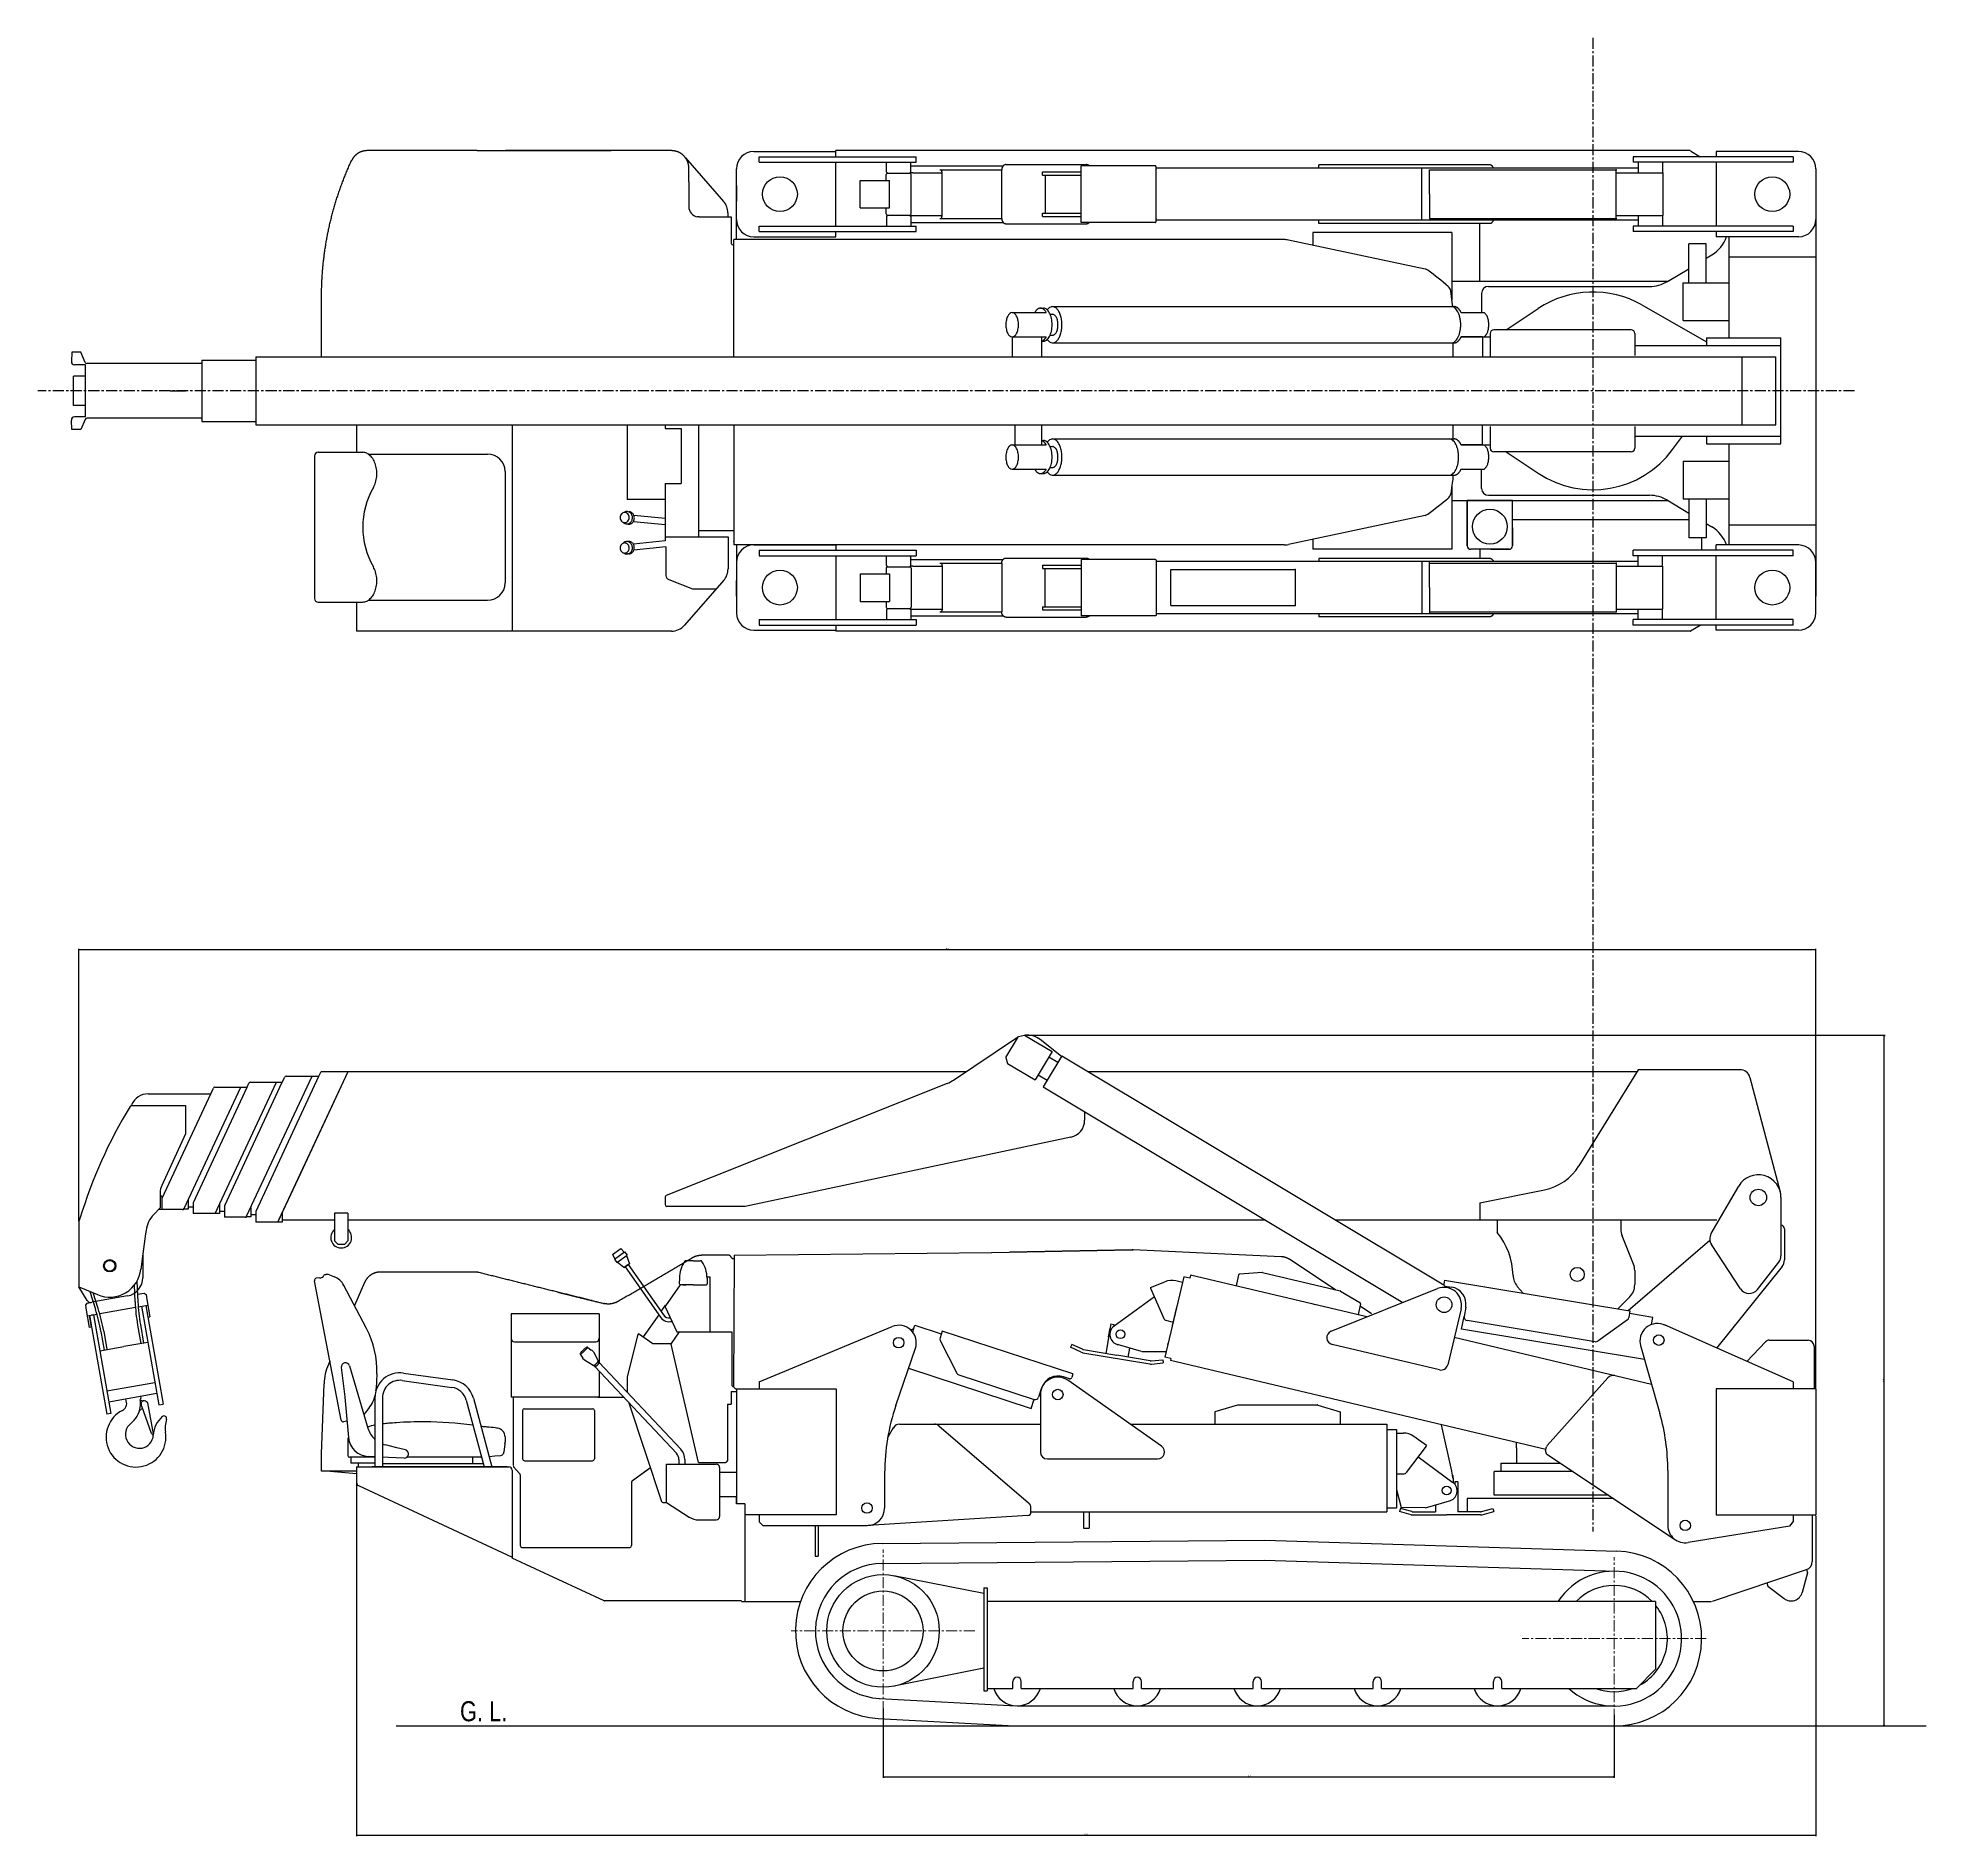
# Model space of a CAD drawing. Header units: millimetres. Extents: x 13669 to 217197, y -88248 to 24578.
# Drawn here: x 87744 to 93155, y -28438 to -23284 of the extents above; entities that cross this region are included whole.
import ezdxf

# ---------------------------------------------------------------- set-up
doc = ezdxf.new("R2010")
doc.units = ezdxf.units.MM
doc.linetypes.add('CENTER', pattern=[50.8, 31.75, -6.35, 6.35, -6.35])
doc.layers.add('1', color=7, linetype='Continuous')
doc.styles.get("Standard").update_dxf_attribs({"font": 'arial.ttf'})
doc.dimstyles.new('DIMSTYLE1', dxfattribs={"dimtxt": 3.2, "dimasz": 1, "dimexe": 2.54, "dimexo": 0, "dimgap": 1.6, "dimtad": 1, "dimdec": 4, "dimzin": 0, "dimdsep": 46, "dimtxsty": 'Standard', "dimsah": 1, "dimcen": 0.09, "dimadec": 0, "dimazin": 0, "dimtfac": 1, "dimtdec": 4, "dimtmove": 0, "dimatfit": 3, "dimfxl": 1, "dimtvp": 1, "dimtolj": 1, "dimtzin": 0, "dimarcsym": 0})
doc.dimstyles.new('DIMSTYLE4', dxfattribs={"dimtxt": 3.2, "dimasz": 1, "dimexe": 2.54, "dimexo": 2.54, "dimgap": 1.6, "dimtad": 1, "dimdec": 4, "dimzin": 0, "dimdsep": 46, "dimtxsty": 'Standard', "dimblk1": 'OPEN30', "dimblk2": 'OPEN30', "dimsah": 1, "dimcen": 0.09, "dimadec": 0, "dimazin": 0, "dimtfac": 1, "dimtdec": 4, "dimtmove": 0, "dimatfit": 3, "dimldrblk": 'OPEN30', "dimfxl": 1, "dimtvp": 1, "dimtolj": 1, "dimtzin": 0, "dimarcsym": 0})

# ---------------------------------------------------------------- blocks, each defined once
blk = doc.blocks.new('_OPEN30')
at = {"color": 0, "linetype": 'ByBlock'}
for q in [(-3, 1), (-3, -1), (-3, 0)]:
    blk.add_line((0, 0), q, dxfattribs=at)
blk = doc.blocks.new('*D272')
at = {"layer": '1', "color": 0, "linetype": 'Continuous', "lineweight": -2, "transparency": 16777216}
for p, q in [((90579.6, -26141.7), (93037, -26141.7)), ((93034.5, -28120.7), (93034.5, -26142.7)), ((92261.8, -28121.7), (93037, -28121.7))]:
    blk.add_line(p, q, dxfattribs=at)
at = {"layer": 'Defpoints', "color": 0, "linetype": 'Continuous', "transparency": 16777216}
for p in [(90578.6, -26141.7), (93034.5, -26141.7), (92260.8, -28121.7)]:
    blk.add_point(p, dxfattribs=at)
at = {"layer": '1', "color": 0, "linetype": 'Continuous', "lineweight": -2, "transparency": 16777216}
for p, rotation in [((93034.5, -26141.7), 90), ((93034.5, -28121.7), 270)]:
    blk.add_blockref('_OPEN30', p, dxfattribs=dict(at, rotation=rotation))
at = {"layer": '1', "color": 0, "linetype": 'Continuous', "transparency": 16777216, "insert": (93031.3, -27131.7), "char_height": 3.2, "attachment_point": 5, "rotation": 90}
blk.add_mtext('\\A1;1980', dxfattribs=at)
blk = doc.blocks.new('*D273')
at = {"layer": '1', "color": 0, "linetype": 'Continuous', "lineweight": -2, "transparency": 16777216}
for p, q in [((90165.6, -28071.3), (90165.6, -28270.2)), ((92260.8, -28090), (92260.8, -28270.2)), ((90166.6, -28267.7), (92259.8, -28267.7))]:
    blk.add_line(p, q, dxfattribs=at)
at = {"layer": 'Defpoints', "color": 0, "linetype": 'Continuous', "transparency": 16777216}
for p in [(90165.6, -28070.3), (92260.8, -28089), (92260.8, -28267.7)]:
    blk.add_point(p, dxfattribs=at)
at = {"layer": '1', "color": 0, "linetype": 'Continuous', "lineweight": -2, "transparency": 16777216, "rotation": 180}
blk.add_blockref('_OPEN30', (90165.6, -28267.7), dxfattribs=at)
at = {"layer": '1', "color": 0, "linetype": 'Continuous', "lineweight": -2, "transparency": 16777216}
blk.add_blockref('_OPEN30', (92260.8, -28267.7), dxfattribs=at)
at = {"layer": '1', "color": 0, "linetype": 'Continuous', "transparency": 16777216, "insert": (91213.2, -28264.4), "char_height": 3.2, "attachment_point": 5}
blk.add_mtext('\\A1;2100', dxfattribs=at)
blk = doc.blocks.new('*D282')
at = {"color": 0, "linetype": 'Continuous', "lineweight": -2, "transparency": 16777216}
for p, q in [((87860.8, -26673.7), (87860.8, -25894.9)), ((92837.5, -25897.4), (87861.8, -25897.4)), ((92838.5, -27153.3), (92838.5, -25894.9))]:
    blk.add_line(p, q, dxfattribs=at)
at = {"color": 0, "linetype": 'Continuous', "transparency": 16777216}
for points in [[(87861.8, -25897.2), (87861.8, -25897.6), (87860.8, -25897.4)], [(92837.5, -25897.2), (92837.5, -25897.6), (92838.5, -25897.4)]]:
    blk.add_solid(points, dxfattribs=at)
at = {"layer": 'Defpoints', "color": 0, "linetype": 'Continuous', "transparency": 16777216}
for p in [(87860.8, -25897.4), (87860.8, -26676.2), (92838.5, -27155.9)]:
    blk.add_point(p, dxfattribs=at)
at = {"color": 0, "linetype": 'Continuous', "transparency": 16777216, "insert": (90349.6, -25894.2), "char_height": 3.2, "attachment_point": 5}
blk.add_mtext('\\A1;4980', dxfattribs=at)
blk = doc.blocks.new('*D283')
at = {"color": 0, "linetype": 'Continuous', "lineweight": -2, "transparency": 16777216}
for p, q in [((88657, -27381.9), (88657, -28437.6)), ((92838.5, -27519.6), (92838.5, -28437.6)), ((92837.5, -28435.1), (88658, -28435.1))]:
    blk.add_line(p, q, dxfattribs=at)
at = {"color": 0, "linetype": 'Continuous', "transparency": 16777216}
for points in [[(88658, -28434.9), (88658, -28435.2), (88657, -28435.1)], [(92837.5, -28434.9), (92837.5, -28435.2), (92838.5, -28435.1)]]:
    blk.add_solid(points, dxfattribs=at)
at = {"layer": 'Defpoints', "color": 0, "linetype": 'Continuous', "transparency": 16777216}
for p in [(88657, -27379.4), (92838.5, -27517.1), (88657, -28435.1)]:
    blk.add_point(p, dxfattribs=at)
at = {"color": 0, "linetype": 'Continuous', "transparency": 16777216, "insert": (90747.7, -28431.8), "char_height": 3.2, "attachment_point": 5}
blk.add_mtext('\\A1;4190', dxfattribs=at)

msp = doc.modelspace()

# ---------------------------------------------------------------- linework, layer by layer
at = {"color": 3, "linetype": 'Continuous'}
for p, q in [((88854.5305959, -23607.3130303), (88687.9396537, -23607.3130303)), ((89002.2031026, -23607.3130303), (88854.5305959, -23607.3130303)), ((89002.2031026, -23607.3130303), (89386.3301237, -23607.3130303)), ((89559.1865338, -23607.3130303), (89386.3301237, -23607.3130303)), ((89599.7775559, -23628.3310957), (89708.7261448, -23752.8438026)), ((89609.0778712, -23697.1089333), (89608.9035066, -23697.1089333)), ((89609.0778712, -23697.1089333), (89609.0778712, -23657.19961)), ((89608.7293799, -23702.0975913), (89608.7293799, -23767.4154938)), ((89639.009819, -23796.8822118), (89730.5478809, -23796.8822118)), ((89639.009819, -23796.8822118), (89639.009819, -23796.932523)), ((89639.009819, -23796.932523), (89639.009819, -23797.1064415)), ((89730.5478809, -23796.8822118), (89730.5478809, -23824.2482889)), ((89730.5478809, -23824.2482889), (89730.5478809, -23874.1027551)), ((89738.5296385, -24198.469562), (89738.5296385, -23862.2336848)), ((89994.9468726, -23862.2336848), (89738.5296385, -23862.2336848)), ((90012.9061841, -23862.2336848), (89994.9468726, -23862.2336848)), ((90319.301581, -23862.2336848), (90012.9061841, -23862.2336848)), ((91202.2948756, -23862.2336848), (90319.301581, -23862.2336848)), ((91314.693825, -23862.2336848), (91202.2948756, -23862.2336848)), ((91719.0016702, -23946.8124184), (91327.1370435, -23863.5411811)), ((89735.5364199, -23877.6823726), (89738.5296385, -23877.6823726)), ((88556.7078455, -24198.469562), (88556.7078455, -24026.3606572)), ((91796.8837049, -24041.3994572), (91792.3128079, -24008.9534605)), ((91795.9343811, -24034.7369354), (91795.7732485, -24033.5170079)), ((91798.3795883, -24054.2972102), (91796.8156582, -24041.4090435)), ((91798.3484858, -24158.0613938), (91798.3484858, -24198.4695655)), ((89738.5655581, -24393.0274086), (89738.5655581, -24737.2451326)), ((91798.3484858, -24393.027405), (91798.3484858, -24433.4355768)), ((91795.8092573, -24565.9618392), (91792.3488167, -24590.5253866)), ((91798.035141, -24548.3666297), (91795.8092573, -24565.9618392)), ((91798.8647999, -24541.3446205), (91798.035141, -24548.3666297)), ((91799.3388313, -24537.1997603), (91798.8647999, -24541.3446205)), ((91719.037679, -24652.666399), (91327.173082, -24735.9376363)), ((89738.5655581, -24728.3708865), (89738.5655581, -24727.2678166)), ((91202.3308546, -24737.2451326), (89738.5655581, -24737.2451326)), ((91314.729804, -24737.2451326), (91202.3308546, -24737.2451326)), ((89721.4783992, -26772.3544068), (89645.4975569, -26772.3544068)), ((89722.6404331, -26772.4487849), (89721.4795886, -26772.3602349)), ((89735.5833738, -26782.2233694), (89738.0454108, -26782.2233694)), ((89738.6125119, -26772.2277368), (89737.5320533, -27150.8871)), ((89738.6125119, -26772.2277368), (90476.7627394, -26764.5586698)), ((90477.106592, -26764.5539122), (90879.3387437, -26757.60175)), ((90879.416054, -26757.6001443), (90528.7533498, -26763.6609778)), ((90879.3398141, -26757.6016905), (90882.691158, -26757.6564619)), ((91306.2347381, -26776.9008497), (90882.5433483, -26757.6441454)), ((91462.4411738, -26871.88229), (91331.5171825, -26785.1451056)), ((88996.0830699, -26820.9217748), (88725.4799827, -26820.9217748)), ((88679.784575, -26850.7977024), (88650.7811843, -26916.7054425)), ((91565.5363617, -26940.1828497), (91532.5287032, -26918.3152767)), ((88580.7304849, -27075.8897025), (88576.3835384, -27085.767769)), ((88556.7547993, -27341.4459163), (88563.7512663, -27141.0938153)), ((91795.2619622, -27391.1328941), (91766.3700658, -27258.641786)), ((88556.7547993, -27391.3328157), (88556.7547993, -27341.4461839)), ((88606.6413791, -27391.3328157), (88556.7547993, -27391.3328157)), ((88581.5609525, -27391.3328157), (88656.987645, -27397.8973112)), ((88656.987645, -27391.3328157), (88606.6413791, -27391.3328157)), ((91797.7848663, -27402.702424), (91795.2619622, -27391.1328941)), ((91798.775866, -27410.4564878), (91797.7488873, -27402.7028106)), ((91798.8942995, -27413.3316334), (91798.8644755, -27412.1058965)), ((91798.9303082, -27413.3312617), (91798.9303082, -27423.8298478))]:
    msp.add_line(p, q, dxfattribs=at)
at = {"color": 7, "linetype": 'Continuous'}
for p, q in [((92553.1331611, -23640.7369884), (92553.1331611, -23823.3220445)), ((91731.6336706, -23732.0295164), (91731.6336706, -23662.1882359)), ((91731.6336706, -23662.1882359), (92266.2601863, -23662.1882359)), ((92266.2601863, -23801.8707969), (92266.2601863, -23662.1882359)), ((91731.6336706, -23732.0295164), (91731.6336706, -23801.8707969)), ((91731.6336706, -23801.8707969), (92266.2601863, -23801.8707969)), ((92773.6323334, -23823.3220445), (92773.6323334, -23839.285845)), ((88213.7895663, -24207.798461), (88213.7895663, -24383.6985095)), ((88213.7895663, -24207.798461), (88368.6432183, -24207.798461)), ((88368.6432183, -24198.469562), (88368.6432183, -24393.0274086)), ((88213.7895663, -24383.6985095), (88368.6432183, -24383.6985095)), ((91839.7546656, -24739.7391893), (91839.7546656, -24610.0342376)), ((91969.4599008, -24739.7391893), (91969.4599008, -24610.0342376)), ((91959.482575, -24749.7165151), (91849.7319914, -24749.7165151)), ((92553.1331611, -24950.7599822), (92553.1331611, -24768.1749261)), ((92773.6323334, -24768.1749261), (92773.6323334, -24752.2111255)), ((90990.0838568, -24807.9844551), (91346.8673988, -24807.9844551)), ((90990.0838568, -24910.9504532), (90990.0838568, -24807.9844551)), ((91346.8673988, -24807.9844551), (91346.8673988, -24910.9504532)), ((91731.6336706, -24859.4674541), (91731.6336706, -24784.6375131)), ((91731.6336706, -24789.6261736), (92266.2601863, -24789.6261736)), ((92266.2601863, -24789.6261736), (92266.2601863, -24929.3087347)), ((91731.6336706, -24859.4674541), (91731.6336706, -24934.2973952)), ((90990.0838568, -24910.9504532), (91346.8673988, -24910.9504532)), ((91731.6336706, -24929.3087347), (92266.2601863, -24929.3087347)), ((89582.111364, -26838.2791541), (89581.8991882, -26854.2214403)), ((89621.7948583, -26788.4109233), (89600.8722335, -26788.4109233)), ((89621.7948583, -26788.4109233), (89642.7174831, -26788.4109233)), ((89661.4783526, -26838.2791541), (89661.6905285, -26854.2214403)), ((91027.411651, -26834.471447), (90972.9155973, -27064.5687339)), ((91044.889859, -26838.6109984), (91027.411651, -26834.471447)), ((91046.9593281, -26829.8731242), (91044.889859, -26838.6109984)), ((91552.0123571, -26949.4892804), (91046.9593281, -26829.8731242)), ((91184.4948678, -26829.2864802), (91177.1732068, -26860.2002065)), ((91252.2729371, -26822.2693172), (91187.7533626, -26826.530234)), ((91253.337418, -26822.3581952), (91475.5870393, -26874.9955031)), ((89621.7948583, -26857.2544713), (89584.8921195, -26857.2544713)), ((89592.2432116, -26857.2544713), (89601.4598701, -26857.2544713)), ((89621.7948583, -26857.2544713), (89658.6975971, -26857.2544713)), ((89642.1298406, -26857.2544713), (89651.346499, -26857.2544713)), ((90943.2384408, -26892.0645923), (90827.9578246, -26975.7003139)), ((90931.6231375, -26865.2210762), (90973.6006405, -26848.5436768)), ((90931.6231375, -26865.2210762), (90932.470412, -26867.3537196)), ((90932.470412, -26867.3537196), (90970.3348622, -26954.2468186)), ((91023.5716776, -26850.6850504), (91004.8930262, -26846.2612737)), ((91177.1732068, -26860.2002065), (91177.5437647, -26860.800612)), ((91449.5157881, -26990.4664668), (91754.7819182, -26868.4237978)), ((91476.5782866, -26875.3934886), (91532.3330797, -26908.1401195)), ((91774.3594967, -26844.0049813), (91772.5235191, -26855.1288415)), ((91774.3594967, -26844.0049813), (92305.9433631, -26931.7418328)), ((91776.6331996, -26860.8633095), (91794.3526907, -26863.7878732)), ((91007.6980516, -26917.7076366), (90994.3000994, -26974.2773976)), ((91007.6980516, -26917.7076366), (90994.3000994, -26974.2773976)), ((91404.6086429, -26914.578398), (91395.0941653, -26912.3249691)), ((91526.6875097, -26942.9787761), (91526.0872737, -26943.3492342)), ((91534.0091706, -26912.0650598), (91526.6875097, -26942.9787761)), ((91821.945504, -26925.8172569), (91783.904515, -27086.4370485)), ((91822.9199102, -26984.7943733), (91830.949026, -26948.400656)), ((91835.449605, -26921.1323836), (91830.9490328, -26948.4006544)), ((92305.9433631, -26931.7418328), (92302.7169254, -26951.2901878)), ((92371.0427898, -26950.8795609), (92304.5948078, -26939.9124645)), ((89811.0762654, -27135.9290812), (90191.9808106, -26977.1395132)), ((90250.5553955, -26992.5593206), (90256.7699724, -26973.5271027)), ((90256.7699724, -26973.5271027), (90332.6172638, -26998.2934394)), ((90335.1345705, -26990.5723837), (90328.9931725, -27009.4093637)), ((90709.8277798, -27112.7331609), (90335.1345705, -26990.5723837)), ((90818.382585, -26969.294781), (90804.1487325, -27053.9109644)), ((90812.1761895, -27006.1913907), (90816.3138863, -26981.5936708)), ((90818.3827846, -26969.2950105), (90827.2379605, -26970.7845853)), ((90827.237761, -26970.7845554), (90826.1754751, -26977.0993246)), ((90990.7743121, -26963.1890068), (90977.1821014, -26959.9698426)), ((90996.5994739, -26964.5686515), (90990.7743121, -26963.1890068)), ((92347.7537173, -27071.417148), (91822.9199102, -26984.7943733)), ((92206.2151329, -27020.4498872), (91839.1684536, -26959.8695605)), ((92298.6847688, -26957.7751801), (92213.6518823, -27018.7154888)), ((92367.6845517, -26971.226511), (92371.0427898, -26950.8795609)), ((92773.6323243, -27135.9210505), (92404.7113655, -26972.5733502)), ((90202.3377936, -27203.5571454), (90258.3896117, -27039.2962574)), ((90329.5846644, -27017.0227315), (90376.985432, -27110.2830274)), ((90706.5997198, -27028.3235038), (90702.8688984, -27036.4914216)), ((90733.4834246, -27050.4746737), (90702.8688984, -27036.4914216)), ((90737.2142461, -27042.3067559), (90706.5997198, -27028.3235038)), ((90738.2147723, -27051.925766), (90930.0742574, -27084.1995644)), ((90739.7042873, -27043.07058), (90835.6339799, -27059.2074777)), ((90906.4433604, -27048.7589029), (90837.1973271, -27028.6755039)), ((90871.473931, -27038.6167317), (90867.1193272, -27064.5035919)), ((90906.8425532, -27048.7601101), (90976.2844414, -27048.9683868)), ((90982.5731498, -27023.792002), (90981.1934852, -27029.6172537)), ((91759.8882338, -27101.255728), (91452.3246049, -27028.4127111)), ((92367.9774959, -27142.7415374), (91802.2997804, -27008.7670872)), ((92336.5196562, -27031.7972994), (92391.7439748, -27226.5602731)), ((90238.7836876, -27096.7518254), (90589.9956624, -27211.4326967)), ((90931.5637724, -27075.3443854), (90835.6339799, -27059.2074777)), ((90934.1667569, -27075.4372843), (90967.6713153, -27072.2398906)), ((90935.0198183, -27084.3762708), (90968.5243767, -27081.1788711)), ((90967.6713153, -27072.2398906), (90968.5243767, -27081.1788711)), ((90990.3938516, -27068.7082963), (90972.9155973, -27064.5687339)), ((90990.3938516, -27068.7082963), (90989.0142166, -27074.5334987)), ((92064.7407838, -27329.3073558), (90989.0142166, -27074.5334987)), ((89745.5136902, -27155.875702), (90030.8676123, -27155.875702)), ((89745.5136902, -27155.875702), (89745.5136902, -27485.127603)), ((89811.0762654, -27135.9290812), (89811.0762654, -27155.8837308)), ((90030.8676123, -27155.875702), (90030.8676123, -27517.0548956)), ((90382.7871558, -27115.2482412), (90598.9309272, -27185.7173355)), ((90620.0762267, -27153.0481556), (90611.5095099, -27179.3241066)), ((90700.0437629, -27126.6488454), (90682.9691339, -27121.0820246)), ((90964.0415953, -27320.1427131), (90695.1193111, -27131.0326308)), ((90709.8277798, -27112.7331609), (90706.3330538, -27123.4522324)), ((92068.741023, -27317.7057613), (92242.9585707, -27123.8172283)), ((92838.484933, -27155.875702), (92553.1334354, -27155.875702)), ((92553.1334354, -27155.875702), (92553.1334354, -27517.0548956)), ((92773.6323243, -27135.9210505), (92773.6323243, -27155.875702)), ((92838.484933, -27155.875702), (92838.484933, -27517.0548956)), ((90589.9956624, -27211.4326967), (90598.4443022, -27185.558683)), ((90616.5366061, -27171.4023863), (90616.5366061, -27336.4655083)), ((91181.2574562, -27201.8872055), (91116.7775915, -27221.7270949)), ((91181.6302091, -27201.7724952), (91410.7186886, -27201.7726658)), ((91411.4815549, -27201.8873801), (91475.9613199, -27221.7273653)), ((90178.9347787, -27295.346195), (90195.5973817, -27266.5956478)), ((90212.8620963, -27256.646898), (90616.5366061, -27256.646898)), ((90325.8087866, -27261.4666867), (90582.6374445, -27482.1491116)), ((90873.7479942, -27256.646898), (91609.1586192, -27256.646898)), ((91116.7775915, -27221.7270949), (91116.7775915, -27256.6477351)), ((91475.9613199, -27221.7273653), (91475.9613199, -27256.6480095)), ((91609.1586192, -27256.646898), (91609.1586192, -27508.0755119)), ((91609.1586192, -27271.6128867), (91637.0818615, -27271.6128867)), ((91637.0818615, -27271.6128867), (91637.0818615, -27496.102721)), ((91637.0818615, -27282.2886293), (91656.2771388, -27282.2886293)), ((91721.8891307, -27319.5040545), (91665.0183737, -27395.3317305)), ((91723.20514, -27317.6240869), (91686.2013339, -27291.7213627)), ((91723.20514, -27317.6240869), (91721.8891307, -27319.5040545)), ((92064.0405252, -27332.2640165), (92066.453741, -27322.0748621)), ((90636.4912577, -27356.4201599), (90952.5631809, -27356.4201599)), ((91637.0818615, -27351.165302), (91637.0818615, -27409.2999866)), ((91698.810778, -27350.2752946), (91798.6360178, -27423.6107643)), ((92068.2148787, -27342.8650749), (92436.6630429, -27588.4950226)), ((90170.2599728, -27396.888762), (90170.2599728, -27497.1082857)), ((91637.0818615, -27399.3226608), (91657.0365131, -27399.3226608)), ((91812.6513668, -27422.0497817), (91803.6717736, -27422.0497817)), ((91803.6719732, -27422.0497817), (91803.6719732, -27428.2898507)), ((91812.6515664, -27422.0495622), (91812.6515664, -27507.8547636)), ((92414.4486069, -27389.8645251), (92414.4486069, -27546.986873)), ((91637.0818615, -27444.1676772), (91649.8751878, -27495.9930502)), ((91719.716169, -27496.2000398), (91789.0808326, -27476.5299216)), ((91748.796382, -27487.9536104), (91748.796382, -27507.8547636)), ((89769.4592521, -27492.1115811), (89769.4592521, -27517.0548956)), ((90030.8676123, -27517.0548956), (89769.4592521, -27517.0548956)), ((89811.0762654, -27517.0629373), (89811.0762654, -27537.0175889)), ((89811.0762654, -27537.0175889), (89821.0535911, -27546.9949147)), ((90580.2252065, -27518.6311734), (90122.7416617, -27546.8919686)), ((90589.5873503, -27508.6728245), (90589.5873503, -27497.2839665)), ((90589.5873503, -27508.0755119), (91609.1586192, -27508.0755119)), ((91609.1586192, -27496.102721), (91637.0818615, -27496.102721)), ((91648.3541444, -27498.8035831), (91646.0300262, -27507.4772016)), ((91678.5400447, -27516.1882451), (91646.0300262, -27507.4772016)), ((91680.864163, -27507.5145966), (91648.3541444, -27498.8035831)), ((91719.716169, -27496.2000398), (91649.8751878, -27495.9930502)), ((91683.4464945, -27507.8547636), (91748.796382, -27507.8547636)), ((91683.4464945, -27516.8343568), (91780.7239243, -27516.8343568)), ((91878.0015537, -27516.8343568), (91780.7239243, -27516.8343568)), ((91878.0015537, -27507.8547636), (91812.6515664, -27507.8547636)), ((91880.5837854, -27507.5145966), (91913.093804, -27498.8035831)), ((91882.9079037, -27516.1882451), (91915.4178225, -27507.4772016)), ((91913.093804, -27498.8035831), (91915.4178225, -27507.4772016)), ((92553.1334354, -27517.0548956), (92838.484933, -27517.0548956)), ((92763.7856326, -27548.5961358), (92773.6323243, -27537.0095472)), ((92773.6323243, -27517.0548956), (92773.6323243, -27537.0095472)), ((89821.0535911, -27546.9949147), (90120.3733538, -27546.9949147)), ((92763.7856326, -27548.5961358), (92472.3814602, -27596.2203263))]:
    msp.add_line(p, q, dxfattribs=at)
at = {"linetype": 'Continuous'}
for p, q in [((89721.0693266, -23785.6943931), (89721.0693266, -23796.8822118)), ((89330.6091687, -27043.8178462), (89329.614589, -27044.7302926)), ((89304.6831683, -27068.2425784), (89305.6636723, -27067.3188513)), ((90454.9049672, -27742.3237375), (90196.9642308, -27691.117831)), ((90454.9049672, -27956.2760681), (90196.9640895, -28007.4817632)), ((90537.7165691, -28013.9256533), (90537.7165691, -27993.9712019)), ((90561.6621502, -28013.9256533), (90561.6621502, -27993.9712019)), ((90881.9342978, -28013.9256533), (90881.9342978, -27993.9712019)), ((90905.8798789, -28013.9256533), (90905.8798789, -27993.9712019)), ((91226.1520265, -28013.9256533), (91226.1520265, -27993.9712019)), ((91250.0976076, -28013.9256533), (91250.0976076, -27993.9712019)), ((91570.3697552, -28013.9256533), (91570.3697552, -27993.9712019)), ((91594.3153363, -28013.9256533), (91594.3153363, -27993.9712019)), ((91914.5874839, -28013.9256533), (91914.5874839, -27993.9712019)), ((91938.533065, -28013.9256533), (91938.533065, -27993.9712019))]:
    msp.add_line(p, q, dxfattribs=at)
msp.add_line((93034.4856159, -28121.6807684), (93034.4856159, -26141.6807684))
at = {"color": 7, "linetype": 'Continuous'}
for centre, radius in [((91904.6070854, -24684.8641786), 49.8866254), ((92673.8588791, -26607.1230015), 23.692907), ((91773.3550594, -26914.4231109), 22.448983), ((90845.7302355, -26999.1888146), 12.4716572), ((92388.6141277, -27015.9703772), 14.9659887), ((90210.4686157, -27023.1852908), 14.9659887), ((90666.4232351, -27171.8396297), 14.9659887), ((91780.7239243, -27446.9928967), 12.4716572), ((90119.6658118, -27497.100244), 14.9659887), ((92464.3352358, -27546.986873), 14.9659887)]:
    msp.add_circle(centre, radius, dxfattribs=at)
at = {"linetype": 'Continuous'}
msp.add_circle((90165.5622493, -27849.2997831), 161.2687645, dxfattribs=at)
at = {"color": 3, "linetype": 'Continuous'}
for centre, radius, start, end in [((89671.1826992, -23785.6943931), 49.8866273, 0, 41.1859251657), ((91314.693802, -23922.0976471), 59.8639535, 78.0031006924, 90.0000000004), ((89735.5364485, -23872.6937173), 4.9886627, 180, 270), ((91714.8539289, -23966.3312433), 19.9546509, 53.6488652578, 78.003100692), ((91070.2407724, -24842.2262512), 1107.4831271, 49.7736128308, 53.6488652578), ((91772.5768635, -24011.899688), 19.9546509, 8.4905852227, 49.7736128308), ((91070.2767778, -23757.2525797), 1107.4831271, 306.3511347422, 310.2263871692), ((91772.6128689, -24587.579143), 19.9546509, 310.2263871692, 351.5094147773), ((91714.8899343, -24633.1475877), 19.9546509, 281.996899308, 306.3511347422), ((91314.7298073, -24677.3811838), 59.8639535, 269.9999999996, 281.9968993076), ((90880.2781133, -26807.4793167), 49.8866273, 87.3974377976, 90.9901988298), ((88713.3261489, -27146.1398347), 149.6598821, 156.2123583149, 177.999751927)]:
    msp.add_arc(centre, radius, start, end, dxfattribs=at)
at = {"color": 7, "linetype": 'Continuous'}
for centre, radius, start, end in [((91849.7319914, -24739.7391893), 9.9773258, 180, 270), ((91959.482575, -24739.7391893), 9.9773258, 270, 0), ((89670.9673352, -26839.4617425), 88.8638463, 146.6895600001, 179.23749), ((89600.8722335, -26793.3995862), 4.9886629, 90, 146.6895899995), ((89642.7174831, -26793.3995862), 4.9886629, 33.310406, 90), ((89572.6223814, -26839.4617425), 88.8638463, 0.76250734, 33.3104349996), ((91187.9900248, -26830.114279), 3.5918372, 93.7775989997, 166.6752900001), ((91252.509699, -26825.8533323), 3.5918372, 76.6768240002, 93.7795690001), ((89584.8921195, -26854.2612735), 2.9931977, 176.3388299999, 270), ((89658.6975971, -26854.2612735), 2.9931977, 270, 0.7625087501), ((90992.8671559, -26897.0379999), 52.1814129, 76.6756549997, 111.6676500001), ((91474.7591208, -26878.4906401), 3.5918372, 59.5721819999, 76.6749339999), ((91773.3009823, -26914.7457078), 49.8866289, 346.6756500001, 111.7910700002), ((91777.4456233, -26855.9412353), 4.9886629, 170.6278200002, 260.6274199998), ((91786.2288827, -26913.0085955), 49.8866289, 350.6279400001, 80.6279050001), ((91530.5140137, -26911.237261), 3.5918372, 346.6752900001, 59.5738570004), ((91840.7931713, -26950.025412), 9.9773258, 170.6279400001, 260.6281099995), ((90211.1761378, -27023.1852908), 49.8866289, 341.1584799999, 112.5927899997), ((90245.5821476, -26975.646616), 9.9773258, 251.9166399997, 341.91661), ((90845.5349792, -26999.9279947), 29.9321829, 126.9807000004, 255.9897000001), ((90979.4813761, -26950.2610964), 9.9773258, 203.5457200002, 256.6760200006), ((91456.9234536, -27008.9952188), 19.9546516, 111.7913400004, 256.6753499999), ((92292.8727869, -26949.6654401), 9.9773258, 305.6279300002, 350.6279400001), ((92384.514225, -27018.1886061), 49.8866289, 61.8526899998, 198.38285), ((90338.4790765, -27012.5020416), 9.9773258, 161.9425399999, 206.9425099997), ((90741.3594258, -27033.2312806), 18.956919, 245.4511699998, 260.4512299997), ((90741.3594258, -27033.2312806), 9.9773258, 245.4513499998, 260.4508700006), ((92207.8398905, -27010.6057388), 9.9773258, 260.6279400001, 305.6279300002), ((90385.8798346, -27105.7623344), 9.9773258, 206.9425099997, 251.9425400003), ((90933.2190107, -27065.5050859), 18.956919, 260.4512299997, 275.45111), ((90933.2190107, -27065.5050859), 9.9773258, 260.4508700006, 275.45104), ((91764.4870327, -27081.8382307), 19.9546516, 256.6755100003, 346.6756400001), ((90666.4232351, -27171.8396297), 49.8866289, 54.884551, 180.0000099999), ((90667.5057445, -27168.5115443), 49.8866289, 71.9425400003, 161.9425399999), ((90701.5901018, -27121.9058935), 4.9886629, 251.9425400003, 341.9425399999), ((92257.8014591, -27137.1542479), 19.9546516, 76.6756020002, 138.0588399998), ((90768.8995201, -27396.888762), 598.6395473, 161.1584799999, 180), ((90602.023606, -27176.2314287), 9.9773258, 251.9425400003, 341.9425399999), ((91410.7186886, -27204.3667695), 2.5941046, 72.8967269999, 90), ((90212.8620963, -27276.6015496), 19.9546516, 90, 157.7280900001), ((90312.8040109, -27276.6015496), 19.9546516, 49.3288600005, 90), ((91815.8090596, -27389.8645251), 598.6395473, 0, 15.830492), ((90952.5631809, -27336.4655083), 19.9546516, 270, 54.8845529999), ((91656.2771388, -27334.4700432), 52.1814129, 55.007886, 90), ((92076.1625171, -27324.3742566), 9.9773258, 138.0590600003, 166.67572), ((90636.4912577, -27336.4655083), 19.9546516, 180, 270), ((92073.7493013, -27334.563421), 9.9773258, 166.67572, 236.3100300003), ((91657.0365131, -27389.345335), 9.9773258, 270, 323.1301000004), ((91780.9146908, -27447.7332142), 29.9321829, 282.8267500004, 52.6776580002), ((89745.5139117, -27485.127603), 0.0002215, 180, 0), ((90569.6326987, -27497.2839665), 19.9546516, 0, 49.3289120002), ((90120.3733538, -27497.1082857), 49.8866289, 270, 0), ((90579.6100245, -27508.6728245), 9.9773258, 273.5349599996, 0), ((91683.4464945, -27497.8772582), 18.956919, 254.9998900001, 270), ((91683.4464945, -27497.8772582), 9.9773258, 254.9996100004, 270), ((91878.0015537, -27497.8772582), 9.9773258, 270, 284.9997200001), ((91878.0015537, -27497.8772582), 18.956919, 270, 284.9997599996), ((92464.3352358, -27546.986873), 49.8866289, 180, 279.2818000001)]:
    msp.add_arc(centre, radius, start, end, dxfattribs=at)
at = {"color": 3, "linetype": 'Continuous'}
for centre, major_axis, ratio, start_param, end_param in [((89608.9035928, -23702.097593), (0, 4.9886627), 0.0349207695, 0, 1.5707963268), ((89638.6796061, -23767.368513), (18.3915672, 23.6765003), 0.9983836997, 2.2320049943, 3.6466253009), ((89634.0211144, -23797.1064527), (4.9886627, 0), 0.0449554734, 5.9600334698, 6.2831853072)]:
    msp.add_ellipse(centre, major_axis=major_axis, ratio=ratio, start_param=start_param, end_param=end_param, dxfattribs=at)
for points, start_tangent, end_tangent in [([(88556.7078406, -24026.3606976), (88556.8114814, -24012.4829715), (88557.1222924, -23998.6083402), (88557.6401064, -23984.7398899), (88558.3647563, -23970.8807066), (88559.296075, -23957.0338766), (88560.4338953, -23943.2024858), (88561.7780502, -23929.3896204), (88563.3283485, -23915.5983688), (88565.0843951, -23901.8318046), (88567.0456914, -23888.0929782), (88569.211738, -23874.3849398), (88571.5820353, -23860.7107394), (88574.1560839, -23847.0734269), (88576.9333845, -23833.4760523), (88579.9134302, -23819.9216664), (88583.0955556, -23806.413296), (88586.4789411, -23792.953923), (88590.0627608, -23779.5465257), (88593.8461888, -23766.1940822), (88597.8283991, -23752.8995708), (88602.0085659, -23739.6659697), (88606.3858622, -23726.4962575), (88610.9593576, -23713.3933898), (88615.7279301, -23700.3602504), (88620.690437, -23687.3997109), (88625.8457356, -23674.5146431), (88631.1926832, -23661.7079183), (88636.7301369, -23648.9824084), (88642.4569542, -23636.3409849)], (0.0000040129, 1), (0.4194383078, 0.9077838432)), ([(88687.7736149, -23607.3130303), (88687.4749718, -23607.3138996), (88686.6268631, -23607.326216), (88685.7004508, -23607.3561136), (88684.7744545, -23607.4032428), (88683.8500654, -23607.4675164), (88682.9272927, -23607.5489007), (88682.0061041, -23607.6474715), (88681.0868325, -23607.763361), (88680.1698122, -23607.8965774), (88679.2553733, -23608.0469908), (88678.3438458, -23608.2144638), (88677.4355596, -23608.3988592), (88676.5308445, -23608.6000397), (88675.63003, -23608.8178685), (88674.7334249, -23609.0522261), (88673.8413118, -23609.3030146), (88672.9539721, -23609.5701376), (88672.0716867, -23609.8534987), (88671.194737, -23610.1530014), (88670.3234045, -23610.4685497), (88669.4579946, -23610.8000739), (88668.5988488, -23611.1475439), (88667.7463113, -23611.5109326), (88666.9007265, -23611.890213), (88666.0624386, -23612.2853581), (88665.2317915, -23612.6963399), (88664.409091, -23613.1230507), (88663.5945781, -23613.5652478), (88662.7884877, -23614.0226748), (88661.9910545, -23614.4950759), (88661.2025133, -23614.9821947), (88660.423099, -23615.4837755), (88659.653045, -23615.9995853), (88658.8925824, -23616.5294347), (88658.1419422, -23617.0731395), (88657.4013551, -23617.6305155), (88656.671052, -23618.2013784), (88655.951264, -23618.7855439), (88655.2422627, -23619.3828472), (88654.5444121, -23619.9931668), (88653.8580894, -23620.6163875), (88653.1836714, -23621.2523942), (88652.521535, -23621.9010715), (88651.872057, -23622.562304), (88651.2354931, -23623.2358978), (88650.6117875, -23623.9214572), (88650.0008354, -23624.6185543), (88649.4025318, -23625.3267613), (88648.8167716, -23626.0456503), (88648.2434501, -23626.7747938), (88647.6827266, -23627.5138968), (88647.1355312, -23628.2630526), (88646.602934, -23629.0224246), (88646.0860047, -23629.7921764), (88645.5858134, -23630.5724715), (88645.1034299, -23631.3634734), (88644.6391319, -23632.1649744), (88644.190414, -23632.975463), (88643.7541601, -23633.7931418), (88643.3272542, -23634.6162132), (88642.9065803, -23635.4428796), (88642.4890225, -23636.2713436)], (-0.9999999937, 0.0001124316), (-0.4483493126, -0.8938584306)), ([(89609.0778712, -23657.1793904), (89609.0236988, -23655.6130638), (89608.9520067, -23654.0482644), (89608.8452748, -23652.4865192), (89608.6863871, -23650.9293567), (89608.4685412, -23649.3783373), (89608.1958524, -23647.8350552), (89607.8729608, -23646.3011065), (89607.5037653, -23644.7780605), (89607.088785, -23643.2673644), (89606.627576, -23641.7704312), (89606.1197068, -23640.2886731), (89605.565292, -23638.8234801), (89604.9651943, -23637.3762118), (89604.3203301, -23635.9482257), (89603.6315585, -23634.5409021), (89602.8993021, -23633.1557954), (89602.1237839, -23631.7945399), (89601.3052278, -23630.458769), (89600.4441897, -23629.14993), (89599.5419344, -23627.8690725), (89598.5998173, -23626.6171952), (89597.6191774, -23625.3953015), (89596.6011381, -23624.2044534), (89595.5466732, -23623.0457539), (89594.4567537, -23621.9203067), (89593.332326, -23620.8292782), (89592.1742529, -23619.7740481), (89590.9833793, -23618.7560425), (89589.760563, -23617.7766711), (89588.5070038, -23616.8369291), (89587.224267, -23615.9373683), (89585.9139353, -23615.078519), (89584.5775563, -23614.2609217), (89583.216485, -23613.4851732), (89581.8320113, -23612.7518895), (89580.4254251, -23612.0616907), (89578.9980068, -23611.415488), (89577.5510216, -23610.8146692), (89576.0857331, -23610.2606664), (89574.6034316, -23609.7547261), (89573.1056503, -23609.2964083), (89571.594052, -23608.8843746), (89570.0703001, -23608.5172827), (89568.5360036, -23608.1954398), (89566.9926349, -23607.9232495), (89565.4416459, -23607.7057405), (89563.8844915, -23607.547233), (89562.3226796, -23607.4403351), (89560.7577619, -23607.3680335), (89559.1912914, -23607.3130303)], (-0.02896076, 0.9995805492), (-0.9995630697, 0.0295579036)), ([(89638.7514835, -23797.177686), (89638.6228683, -23797.1902175), (89638.4904238, -23797.2023379), (89638.3503208, -23797.2136361), (89638.1987303, -23797.2237009), (89638.0318229, -23797.2321212), (89637.8460089, -23797.2384933), (89637.6409585, -23797.2425122), (89637.418697, -23797.2439449), (89637.1813019, -23797.2425597), (89636.9308508, -23797.2381251), (89636.6694184, -23797.230409), (89636.398734, -23797.2191332), (89636.1198512, -23797.2039282), (89635.833745, -23797.1844141), (89635.5413909, -23797.1602112), (89635.2437639, -23797.1309396), (89634.9418519, -23797.0964429), (89634.6367098, -23797.057739), (89634.3294143, -23797.0162303), (89634.0210421, -23796.9733191)], (-0.9950021957, -0.0998530452), (-0.9901781967, 0.1398110826)), ([(89399.696579, -26908.2710434), (89412.7023718, -26900.7602596), (89425.7063625, -26893.2463623), (89438.7067493, -26885.7262379), (89451.70173, -26878.1967728), (89464.6896905, -26870.6551809), (89477.6702932, -26863.1009014), (89490.6437319, -26855.5343002), (89503.6102023, -26847.955746), (89516.5698999, -26840.3656075), (89529.5230204, -26832.7642536), (89542.4697685, -26825.1520681), (89555.4106805, -26817.5299817), (89568.3467072, -26809.8996084), (89581.2788258, -26802.2626057), (89594.2080132, -26794.6206309), (89607.1352465, -26786.9753413), (89620.0615028, -26779.3283944)], (0.8660309146, 0.4999904549), (0.8606399642, 0.509213955)), ([(89620.0615028, -26779.3283944), (89621.0683183, -26778.7526247), (89622.083394, -26778.1916443), (89623.1125092, -26777.6562399), (89624.155339, -26777.1473523), (89625.2106367, -26776.6644349), (89626.2771558, -26776.2069417), (89627.3536917, -26775.7743444), (89628.4395305, -26775.3663293), (89629.5342773, -26774.9827218), (89630.6375426, -26774.6233494), (89631.7489367, -26774.2880402), (89632.8680065, -26773.9770516), (89633.9941171, -26773.6918687), (89635.1266015, -26773.4341952), (89636.2647925, -26773.2057346), (89637.4080229, -26773.0081906), (89638.5556256, -26772.8432647), (89639.7069448, -26772.7109759), (89640.8613564, -26772.6065813), (89642.0182419, -26772.5245023), (89643.1769828, -26772.4591599), (89644.3369606, -26772.4049752), (89645.4975569, -26772.3563693)], (0.8644290583, 0.5027548142), (0.9992221836, 0.03943384)), ([(89730.7929871, -26778.7601039), (89730.7796739, -26778.7266269), (89730.7584652, -26778.6733387), (89730.7236912, -26778.5875074), (89730.6700071, -26778.4584244), (89730.5921072, -26778.2793962), (89730.4938153, -26778.0654497), (89730.3830628, -26777.8393704), (89730.2626877, -26777.6085084), (89730.1346675, -26777.3776265), (89730.0002708, -26777.1497553), (89729.8596836, -26776.9252806), (89729.7130003, -26776.7043654), (89729.5603157, -26776.4871725), (89729.4017383, -26776.2738778), (89729.2374049, -26776.0646839), (89729.0674558, -26775.8597966), (89728.8920312, -26775.6594214), (89728.7112713, -26775.4637641), (89728.5253166, -26775.2730295), (89728.3343129, -26775.0873767), (89728.1384134, -26774.906904), (89727.9377721, -26774.7317049), (89727.7325427, -26774.561873), (89727.5228791, -26774.3975021), (89727.3089351, -26774.2386858), (89727.0908636, -26774.0855287), (89726.8688092, -26773.9382243), (89726.6429126, -26773.7970097), (89726.4133145, -26773.662122), (89726.1801555, -26773.5337982), (89725.9435779, -26773.4122636), (89725.7037623, -26773.2974422), (89725.460929, -26773.1889458), (89725.2153003, -26773.0863715), (89724.9670983, -26772.9893163), (89724.7165455, -26772.8973772), (89724.4638557, -26772.8102413), (89724.2091344, -26772.7287839), (89723.9524101, -26772.6547203), (89723.69371, -26772.5897836), (89723.4330609, -26772.535707), (89723.1704899, -26772.4942234), (89722.9060578, -26772.4667378), (89722.6404331, -26772.4487849)], (-0.369436238, 0.9292560821), (-0.998778027, 0.049421178)), ([(89730.9181109, -26779.0857589), (89730.9237066, -26779.0964392), (89730.9300189, -26779.1087504), (89730.9377644, -26779.1243234), (89730.9476596, -26779.1447893), (89730.9604212, -26779.1717788), (89730.9767577, -26779.2068886), (89730.9971703, -26779.2508172), (89731.021937, -26779.3032997), (89731.0513252, -26779.3640237), (89731.0856021, -26779.432677), (89731.1250351, -26779.5089471), (89731.1698913, -26779.5925219), (89731.2204381, -26779.683089), (89731.2769427, -26779.7803361), (89731.3397739, -26779.8840038), (89731.4104262, -26779.9944209), (89731.4910951, -26780.1122822), (89731.5839867, -26780.2382882), (89731.6913072, -26780.3731391), (89731.8152628, -26780.5175355), (89731.9580596, -26780.6721775), (89732.1224172, -26780.8371737), (89732.3128255, -26781.010591), (89732.5341557, -26781.1900566), (89732.791279, -26781.3731978), (89733.0886129, -26781.5571541), (89733.4264403, -26781.7346227), (89733.802831, -26781.8959426), (89734.2152805, -26782.0330322), (89734.6568445, -26782.1382381), (89735.1163626, -26782.2011543), (89735.5833738, -26782.2233694)], (0.4677281215, -0.8838723915), (0.9999946862, -0.0032599981)), ([(91331.5171825, -26785.1451056), (91330.5108396, -26784.5442729), (91329.5022118, -26783.9481149), (91328.4890144, -26783.3613065), (91327.4689625, -26782.7885224), (91326.4397715, -26782.2344374), (91325.3991563, -26781.7037262), (91324.3448323, -26781.2010636), (91323.2751065, -26780.7302163), (91322.191343, -26780.2902603), (91321.0958904, -26779.8787607), (91319.991091, -26779.4932908), (91318.878573, -26779.1322911), (91317.7586397, -26778.7958122), (91316.6314505, -26778.4840798), (91315.4971837, -26778.1973967), (91314.3562853, -26777.9371412), (91313.2093971, -26777.7054813), (91312.0571656, -26777.504603), (91310.9002394, -26777.336631), (91309.7393916, -26777.1999516), (91308.57559, -26777.0871207), (91307.4098192, -26776.9901888), (91306.2430639, -26776.9012065)], (-0.8574733753, 0.514528338), (-0.9973587374, 0.0726329742)), ([(88725.479269, -26820.9580512), (88724.5564716, -26820.9568043), (88723.6340311, -26820.9657842), (88722.7123043, -26820.9951284), (88721.7916276, -26821.0499646), (88720.872307, -26821.1278435), (88719.9546459, -26821.2256855), (88719.0389476, -26821.3404125), (88718.1255205, -26821.4698534), (88717.2146869, -26821.6143494), (88716.3067713, -26821.7746725), (88715.4020983, -26821.9515947), (88714.5009908, -26822.1457296), (88713.6037641, -26822.3569682), (88712.7107314, -26822.584996), (88711.822206, -26822.8294984), (88710.9385006, -26823.0901868), (88710.0599272, -26823.3669426), (88709.1867968, -26823.659715), (88708.3194206, -26823.9684539), (88707.4581095, -26824.2931004), (88706.6031695, -26824.6335284), (88705.7549048, -26824.9895787), (88704.9136194, -26825.3610918), (88704.0796171, -26825.7479079), (88703.2531975, -26826.1498607), (88702.434658, -26826.5667812), (88701.6242962, -26826.9985004), (88700.8224092, -26827.4448456), (88700.0292899, -26827.9056181), (88699.2452291, -26828.3806069), (88698.470518, -26828.8696007), (88697.7054467, -26829.3723839), (88696.9503016, -26829.8887147), (88696.2053676, -26830.4183415), (88695.4709296, -26830.9610129), (88694.7472731, -26831.5164679), (88694.0346859, -26832.0844114), (88693.3334566, -26832.6645396), (88692.6438736, -26833.2565491), (88691.9662221, -26833.860109), (88691.3007816, -26834.4748341), (88690.6478308, -26835.1003332), (88690.0076488, -26835.7362118), (88689.3805261, -26836.3820205), (88688.766763, -26837.0372599), (88688.1666606, -26837.7014286), (88687.5805196, -26838.3740022), (88687.0086417, -26839.0543436), (88686.4513285, -26839.7417811), (88685.9088828, -26840.4356381), (88685.3816357, -26841.1350956), (88684.8699509, -26841.8391723), (88684.3741941, -26842.5468779), (88683.8946876, -26843.2571874), (88683.431634, -26843.9689786), (88682.9852147, -26844.681112), (88682.5557288, -26845.3922613), (88682.1439953, -26846.1002739), (88681.7509762, -26846.8027688), (88681.3770675, -26847.4978747), (88681.0203675, -26848.1857859), (88680.6784058, -26848.8672065), (88680.3522181, -26849.5391245), (88680.0510198, -26850.1898583), (88679.7833856, -26850.8083475)], (-0.9999762315, 0.0068946602), (-0.3859480824, -0.9225205026)), ([(89008.2322118, -26822.4645324), (89007.6370495, -26822.3134982), (89007.0412948, -26822.165304), (89006.4443554, -26822.0227902), (89005.8456389, -26821.8887969), (89005.2446041, -26821.7659346), (89004.6412349, -26821.654455), (89004.0358237, -26821.5532235), (89003.4286669, -26821.4610879), (89002.820061, -26821.3768959), (89002.2103024, -26821.2994954), (89001.5996874, -26821.2277342), (89000.9884655, -26821.1609568), (89000.376716, -26821.1003099), (88999.7644793, -26821.0473481), (88999.1517962, -26821.0036262), (88998.5387071, -26820.9706992), (88997.9252528, -26820.9501217), (88997.311475, -26820.9433287), (88996.697453, -26820.948342), (88996.0833078, -26820.9593595)], (-0.9686931792, 0.2482610009), (-0.9997395218, -0.0228229838)), ([(89332.499381, -26902.7795114), (89318.4360708, -26899.3500281), (89304.3739871, -26895.9148359), (89290.3131001, -26892.4710599), (89276.251839, -26889.0193007), (89262.1885386, -26885.5603717), (89248.1215339, -26882.0950864), (89234.0491597, -26878.6242579), (89219.9701268, -26875.1485398), (89205.8845547, -26871.6679859), (89191.7928926, -26868.1825097), (89177.6955899, -26864.6920247), (89163.593096, -26861.1964444), (89149.4858579, -26857.6956857), (89135.3742931, -26854.189711), (89121.2587971, -26850.6785162), (89107.1397653, -26847.1620978), (89093.0175929, -26843.6404521), (89078.8926753, -26840.1135777), (89064.7654292, -26836.5817734), (89050.6363158, -26833.0459628), (89036.5058021, -26829.5071476), (89022.3743547, -26825.9663293), (89008.2424405, -26822.4245095)], (-0.9715775042, 0.236721679), (-0.9699923822, 0.243135309)), ([(89234.0478715, -26878.6702812), (89243.5463356, -26881.0017658), (89253.0448548, -26883.3330249), (89262.5434843, -26885.6638331), (89272.0422791, -26887.9939648), (89281.5412945, -26890.3231947), (89291.0405855, -26892.6512972), (89300.5402072, -26894.9780468), (89310.0402148, -26897.3032183), (89319.5406341, -26899.6267057), (89329.0414086, -26901.9487405), (89338.5424672, -26904.2696132), (89348.0437389, -26906.5896143), (89357.5451526, -26908.9090344), (89367.0466374, -26911.228164)], (0.971168434, -0.238394364), (0.9714840712, -0.2371048278)), ([(89373.4419868, -26912.3478557), (89373.0606736, -26912.3051277), (89372.6794119, -26912.2618682), (89372.2982531, -26912.2175457), (89371.9172484, -26912.1716285), (89371.5364495, -26912.1235853), (89371.1559076, -26912.0728845), (89370.7756787, -26912.0190062), (89370.3958699, -26911.9615633), (89370.0166212, -26911.9002543), (89369.6380733, -26911.8347789), (89369.2603668, -26911.7648367), (89368.883642, -26911.6901277), (89368.5080398, -26911.6103514), (89368.1337005, -26911.5252075), (89367.7607649, -26911.4343959), (89367.3893729, -26911.3376182), (89367.0192814, -26911.2359545)], (-0.9938576072, 0.1106664207), (-0.9625140524, 0.2712318178)), ([(89401.8610307, -26907.0205189), (89401.7405025, -26907.0841412), (89401.5571307, -26907.1797875), (89401.3297525, -26907.2968324), (89401.0643521, -26907.4312005), (89400.7507935, -26907.5870461), (89400.3860832, -26907.7647382), (89399.9768709, -26907.9595669), (89399.5306163, -26908.1666659), (89399.055011, -26908.3813439), (89398.5567537, -26908.5996873), (89398.0413083, -26908.8187281), (89397.5134916, -26909.0358737), (89396.9758484, -26909.2497951), (89396.4303589, -26909.459477), (89395.8788283, -26909.6639984), (89395.3221652, -26909.862919), (89394.7609929, -26910.0559521), (89394.1959342, -26910.2428111), (89393.6275617, -26910.4232346), (89393.0561809, -26910.5970945), (89392.4820085, -26910.7643071), (89391.9052613, -26910.9247889), (89391.3261562, -26911.0784561), (89390.7448901, -26911.2252335), (89390.1615997, -26911.3650717), (89389.5764105, -26911.4979262), (89388.9894479, -26911.6237523), (89388.4008374, -26911.7425056), (89387.8107004, -26911.8541491), (89387.2191391, -26911.9586849), (89386.626249, -26912.0561274), (89386.0321261, -26912.146491), (89385.4368662, -26912.22979), (89384.8405652, -26912.3060364), (89384.2433238, -26912.375176), (89383.6452477, -26912.4370852), (89383.0464428, -26912.4916369), (89382.447015, -26912.538704), (89381.8470703, -26912.5781595), (89381.2467091, -26912.6099226), (89380.6459913, -26912.6342554), (89380.0449586, -26912.6515737), (89379.4436526, -26912.6622942), (89378.842115, -26912.6668335), (89378.2403872, -26912.6656082), (89377.6385431, -26912.6587549), (89377.0368033, -26912.6451271), (89376.4354309, -26912.623211), (89375.8346886, -26912.5914925), (89375.2348393, -26912.5484577), (89374.6361459, -26912.4925926), (89374.0387108, -26912.423818), (89373.4419868, -26912.3478557)], (-0.883441413, -0.4685416414), (-0.9912186696, 0.1322329344)), ([(91797.7848663, -27402.702424), (91797.927455, -27403.4550775), (91798.0675463, -27404.2080002), (91798.2026426, -27404.9614611), (91798.3302466, -27405.7157295), (91798.4478608, -27406.4710745), (91798.5529877, -27407.2277652), (91798.6431298, -27407.9860707), (91798.7166222, -27408.7461705), (91798.7751299, -27409.5078852), (91798.8211503, -27410.2709457), (91798.8571809, -27411.0350827), (91798.8857191, -27411.8000271), (91798.9092624, -27412.5655098), (91798.9303082, -27413.3312617)], (0.1877432935, -0.9822181304), (0.0258391421, -0.9996661136))]:
    msp.add_spline(points, degree=3, dxfattribs=dict(at, start_tangent=start_tangent, end_tangent=end_tangent))
at = {"color": 7, "linetype": 'Continuous'}
for p in [(92266.2601863, -23662.1882359), (92266.2601863, -23801.8707969), (91346.8673988, -24807.9844551), (92266.2601863, -24789.6261736), (91346.8673988, -24910.9504532), (92266.2601863, -24929.3087347)]:
    msp.add_point(p, dxfattribs=at)
at = {"layer": '1', "color": 7, "linetype": 'CENTER'}
for p, q in [((92199.9358395, -23283.8578846), (92199.9358395, -27564.0721648)), ((92949.3263301, -24295.7484853), (87743.5369985, -24295.7484853))]:
    msp.add_line(p, q, dxfattribs=at)
at = {"layer": '1', "color": 7, "linetype": 'Continuous'}
for p, q in [((89559.2490004, -23607.3130279), (89083.5183089, -23607.2772292)), ((89795.4003215, -23609.8070799), (90030.8653622, -23609.8070799)), ((89810.3663097, -23640.7369884), (89810.3663097, -23624.7730681)), ((89810.3663097, -23624.7730681), (90260.3528675, -23624.7730681)), ((89810.3663097, -23640.7369884), (90260.3528675, -23640.7369884)), ((92478.1573915, -23607.3130279), (90030.8653622, -23607.3130279)), ((90030.8653622, -23624.7730681), (90030.8653622, -23607.3130279)), ((90030.8653622, -23823.3220445), (90030.8653622, -23640.7369884)), ((90175.5458804, -23668.6735795), (90175.5458804, -23640.7369884)), ((90245.3868793, -23668.6735795), (90245.3868793, -23640.7369884)), ((90260.3528675, -23640.7369884), (90260.3528675, -23624.7730681)), ((90518.3024497, -23647.2220504), (90747.2703359, -23647.2220504)), ((92314.6726479, -23624.7730681), (92314.6726479, -23640.7369884)), ((92414.0163987, -23624.7730681), (92314.6726479, -23624.7730681)), ((92415.139207, -23640.7369884), (92314.6726479, -23640.7369884)), ((92773.6323334, -23624.7730681), (92319.0247573, -23624.7730681)), ((92773.6323334, -23640.7369884), (92320.199767, -23640.7369884)), ((92329.6386361, -23640.7369884), (92329.6386361, -23670.6689648)), ((92399.4799942, -23640.7369884), (92399.4799942, -23670.6689648)), ((92479.7264257, -23607.7569789), (92507.3777053, -23624.7730681)), ((92788.5983216, -23609.8070799), (92553.1331611, -23609.8070799)), ((92553.1331611, -23609.8070799), (92553.1331611, -23624.7730681)), ((92773.6323334, -23624.7730681), (92773.6323334, -23640.7369884)), ((89745.5141331, -23862.2336848), (89745.5141331, -23659.6939866)), ((90100.4872591, -23771.4397525), (90100.4872591, -23692.6191606)), ((90100.4872591, -23692.6191606), (90141.8928804, -23692.6191606)), ((90141.8928804, -23692.6191606), (90183.7855549, -23692.6191606)), ((90175.0577497, -23692.6191606), (90175.0577497, -23676.0801872)), ((90175.5458804, -23668.6735795), (90179.0378645, -23672.1655636)), ((90176.9544792, -23672.1655636), (90237.793975, -23672.1655636)), ((90183.7855549, -23771.4397525), (90183.7855549, -23692.6191606)), ((90237.5366797, -23672.1655636), (90244.5998881, -23672.1655452)), ((90241.8951047, -23672.1655636), (90245.3868793, -23668.6735795)), ((90245.3868793, -23651.2131801), (90509.786563, -23651.2131801)), ((90245.8751297, -23787.9787259), (90245.8751297, -23676.0801872)), ((90250.9834405, -23670.6689648), (90334.9522699, -23670.6689648)), ((90328.4997166, -23662.1880386), (90505.7768754, -23662.1880386)), ((90335.1324031, -23789.5988839), (90335.1324031, -23674.4605081)), ((90505.7768754, -23801.8708745), (90505.7768754, -23662.1880386)), ((90622.6866256, -23677.1540268), (90622.6866256, -23668.1744339)), ((90622.6866256, -23668.1744339), (90732.9964947, -23668.1744339)), ((90622.6866256, -23677.1540268), (90732.9964947, -23677.1540268)), ((90630.6682865, -23677.1540268), (90630.6682865, -23786.9048863)), ((90732.9964947, -23812.8458527), (90732.9964947, -23651.2131801)), ((90946.7403791, -23651.2131801), (90732.9964947, -23651.2131801)), ((92229.6580526, -23657.1995754), (90948.7744365, -23657.1995754)), ((90948.7744365, -23801.93888), (90948.7744365, -23662.1201529)), ((91414.129388, -23657.1995754), (91414.129388, -23648.2199825)), ((91906.3031474, -23648.2202074), (91414.129388, -23648.2199825)), ((91709.8604279, -23806.8594574), (91709.8604279, -23657.1995754)), ((92329.6386361, -23657.1995754), (92229.6580526, -23657.1995754)), ((92266.2604298, -23670.6689648), (92400.4779263, -23670.6689648)), ((92400.4779263, -23670.6689648), (92400.4779263, -23793.3900681)), ((92838.4847494, -23659.6939866), (92838.4847494, -23804.3649265)), ((89745.5141331, -23707.0860032), (89745.5141331, -23751.9755869)), ((92838.4847494, -23707.0860032), (92838.4847494, -24884.4106082)), ((90100.4872591, -23771.4397525), (90141.8928804, -23771.4397525)), ((90141.8928804, -23771.4397525), (90183.7855549, -23771.4397525)), ((90175.0577497, -23787.9787259), (90175.0577497, -23771.4397525)), ((90175.5458804, -23795.3853336), (90179.0379543, -23791.8934692)), ((90175.5458804, -23795.3853336), (90175.5458804, -23823.3220445)), ((90176.9544792, -23791.8934692), (90243.9784002, -23791.8934692)), ((90237.5366797, -23791.8934692), (90244.5997091, -23791.8935817)), ((90241.8950149, -23791.8934692), (90245.3868793, -23795.3853336)), ((90245.3868793, -23795.3853336), (90245.3868793, -23823.3220445)), ((90250.9834405, -23793.3900681), (90334.952299, -23793.3900681)), ((90328.4997166, -23801.8708745), (90505.7768754, -23801.8708745)), ((90622.6866256, -23786.9048863), (90732.9964947, -23786.9048863)), ((90622.6866256, -23795.8844793), (90622.6866256, -23786.9048863)), ((90622.6866256, -23795.8844793), (90732.9964947, -23795.8844793)), ((92329.6386361, -23806.8594574), (90948.7744365, -23806.8594574)), ((91414.129388, -23815.8390504), (91414.129388, -23806.8594574)), ((92266.2604298, -23793.3900681), (92400.4779263, -23793.3900681)), ((92304.7025461, -23806.8594574), (92303.5859636, -23806.8594574)), ((92329.6386361, -23793.3900681), (92329.6386361, -23823.3220445)), ((92399.4799942, -23793.3900681), (92399.4799942, -23823.3220445)), ((89795.4003215, -23854.2518332), (90030.8653622, -23854.2518332)), ((89810.3663097, -23839.285845), (89810.3663097, -23823.3220445)), ((89810.3663097, -23823.3220445), (90260.3528675, -23823.3220445)), ((89810.3663097, -23839.285845), (90260.3528675, -23839.285845)), ((90030.8653622, -23854.2518332), (90030.8653622, -23839.285845)), ((90245.3868793, -23812.8458527), (90509.786563, -23812.8458527)), ((90260.3528675, -23839.285845), (90260.3528675, -23823.3220445)), ((90518.2670103, -23816.8368627), (90747.2703359, -23816.8368627)), ((90946.7403791, -23812.8458527), (90732.9964947, -23812.8458527)), ((91396.7614186, -23841.779897), (91396.7614186, -23878.3363615)), ((91795.854158, -23841.779897), (91396.7614186, -23841.779897)), ((91906.3030612, -23815.8391643), (91414.129388, -23815.8390504)), ((91795.854158, -23841.779897), (91795.9343811, -24034.7369354)), ((91875.6726819, -23981.462733), (91875.6726819, -23815.8391572)), ((92314.6726479, -23823.3220445), (92314.6726479, -23839.285845)), ((92404.1788356, -23823.3220445), (92314.6726479, -23823.3220445)), ((92397.8293056, -23839.285845), (92314.6726479, -23839.285845)), ((92773.6323334, -23823.3220445), (92370.2959581, -23823.3220445)), ((92773.6323334, -23839.285845), (92378.9767101, -23839.285845)), ((92553.1331611, -23839.285845), (92553.1331611, -23854.2518332)), ((92789.8486523, -23854.2358806), (92553.1331611, -23854.2518332)), ((92589.0515328, -23854.2518332), (92589.0515328, -24144.0928588)), ((92474.3125693, -23986.4513159), (92474.3125693, -23874.7050711)), ((92524.1989971, -23874.7050711), (92474.3125693, -23874.7050711)), ((92524.1989971, -23986.4513159), (92524.1989971, -23874.7050711)), ((92524.1989971, -23915.6123849), (92540.6111787, -23905.7650041)), ((92589.0515328, -23911.6213749), (92838.4847494, -23911.6213749)), ((92413.202249, -23982.210314), (92474.3125693, -23945.5443613)), ((91798.8473556, -23981.462733), (92414.4486165, -23981.462733)), ((91880.6611451, -24016.3832923), (91880.6611451, -24071.2586622)), ((91900.6157162, -23996.4287212), (92361.8696278, -23996.4287212)), ((92150.049292, -23981.462733), (92214.9018277, -23981.462733)), ((92458.5865483, -23986.4513159), (92589.0515328, -23986.4513159)), ((92458.5865483, -24094.206431), (92458.5865483, -23986.4513159)), ((90535.6127103, -24071.2586622), (90633.3747358, -24071.2586622)), ((90616.8897596, -24058.786726), (90625.4455158, -24058.786726)), ((90644.5801902, -24076.2472451), (90651.5396141, -24076.2472451)), ((90651.5399733, -24054.2969296), (91802.2526567, -24054.2970493)), ((91821.9942319, -24071.2586622), (91888.7269747, -24071.2586622)), ((91951.0050012, -24121.1452097), (92042.7685389, -24059.9753847)), ((92340.2519163, -24049.5736637), (92525.627351, -24155.2348574)), ((91905.6050175, -24131.122615), (91905.6050175, -24198.469562)), ((92309.686699, -24121.1452097), (91915.5820636, -24121.1452097)), ((92319.6637451, -24131.122615), (92319.6637451, -24193.9797655)), ((92458.5865483, -24094.206431), (92589.0515328, -24094.206431)), ((87840.9540878, -24185.1996393), (87839.9492115, -24211.8073704)), ((87866.8441699, -24185.1996393), (87840.9532498, -24185.1996393)), ((87879.4885143, -24214.1359584), (87866.8441699, -24185.1996393)), ((90535.6127103, -24141.0996611), (90633.3747358, -24141.0996611)), ((90536.2170968, -24198.469562), (90536.2170968, -24141.0996611)), ((90536.2170968, -24141.0996611), (90621.0240839, -24141.0996611)), ((90536.2170968, -24141.0996611), (90621.0240839, -24141.0996611)), ((90536.2170968, -24198.469562), (90536.2170968, -24141.0996611)), ((90621.0240839, -24198.469562), (90621.0240839, -24141.0996611)), ((90621.0240839, -24198.469562), (90621.0240839, -24141.0996611)), ((90621.0240839, -24153.5715973), (90625.4455158, -24153.5715973)), ((90644.5801902, -24136.1111979), (90651.5396141, -24136.1111979)), ((90651.5399733, -24158.0613938), (91802.2526567, -24158.0613938)), ((91883.1560352, -24141.0996611), (91821.9942319, -24141.0996611)), ((91821.9942319, -24141.0996611), (91905.6050175, -24141.0996611)), ((91821.9942319, -24141.0996611), (91888.7269747, -24141.0996611)), ((91883.1560352, -24141.0996611), (91883.1560352, -24198.469562)), ((92319.6637451, -24166.0431744), (92738.7114149, -24166.0431744)), ((92525.627351, -24144.0928588), (92738.7114149, -24144.0928588)), ((92525.627351, -24144.0928588), (92525.627351, -24166.0431744)), ((92738.7114149, -24447.4037526), (92738.7114149, -24144.0928588)), ((87880.3588164, -24220.9185443), (87848.7234711, -24220.9185443)), ((87880.3588164, -24370.5784263), (87880.3588164, -24220.9185443)), ((88213.7895663, -24217.1273601), (87884.0594863, -24217.1273601)), ((88368.6432183, -24198.469562), (92723.9624934, -24198.469562)), ((88368.6432183, -24198.469562), (89157.8937628, -24198.469562)), ((92627.4361796, -24393.0274086), (92627.4361796, -24198.469562)), ((92627.4361796, -24393.0274086), (92627.4361796, -24198.469562)), ((92723.9624934, -24393.0274086), (92723.9624934, -24198.469562)), ((92723.9624934, -24393.0274086), (92723.9624934, -24198.469562)), ((87847.0222573, -24253.8437183), (87845.8253374, -24253.8437183)), ((87845.8253374, -24337.6532523), (87845.8253374, -24253.8437183)), ((87880.3588164, -24253.8437183), (87847.0222573, -24253.8437183)), ((88122.9511396, -24295.7484853), (88166.6023776, -24295.7484853)), ((87880.3588164, -24337.6532523), (87845.8253374, -24337.6532523)), ((87840.9532498, -24406.2969721), (87839.9492115, -24379.6896002)), ((87880.3588164, -24370.5784263), (87848.7234711, -24370.5784263)), ((87879.4885143, -24377.3610122), (87866.8441699, -24406.2973313)), ((88213.7895663, -24374.3696104), (87884.0594863, -24374.3696104)), ((88368.6432183, -24393.0274086), (89301.5227107, -24393.0274086)), ((88368.6432183, -24393.0274086), (89157.8937628, -24393.0274086)), ((88368.6432183, -24393.0274086), (92723.9624934, -24393.0274086)), ((88656.987645, -24393.0274086), (88656.987645, -24471.8480005)), ((89102.6745343, -24393.0274086), (89102.6745343, -24984.1839427)), ((89432.225834, -24393.0274086), (89432.225834, -24607.2405066)), ((89541.2905329, -24403.3037745), (89586.7460704, -24403.3037745)), ((89541.4360023, -24393.0274086), (89541.4360023, -24403.3037745)), ((89586.7460704, -24403.3037745), (89586.7460704, -24561.145263)), ((89636.4940928, -24393.0274086), (89636.4940928, -24713.9978093)), ((89636.4976846, -24393.0274086), (89636.4976846, -24702.9596148)), ((90543.6913508, -24393.0274086), (90543.6913508, -24450.3969502)), ((90621.0240839, -24450.3969502), (90621.0240839, -24393.0274086)), ((90621.0240839, -24450.3969502), (90621.0240839, -24393.0274086)), ((91883.1560352, -24450.3973094), (91883.1560352, -24393.0274086)), ((91905.6050175, -24397.5172051), (91905.6050175, -24460.3743555)), ((92319.6637451, -24397.5172051), (92319.6637451, -24460.3743555)), ((87866.8441699, -24406.2973313), (87840.9532498, -24406.2973313)), ((89432.225834, -24414.4785786), (89432.225834, -24415.6758576)), ((90533.7138257, -24450.3969502), (90543.6913508, -24450.3969502)), ((90535.6127103, -24450.3969502), (90633.3747358, -24450.3969502)), ((90536.2170968, -24450.3969502), (90621.0240839, -24450.3969502)), ((90536.2170968, -24450.3969502), (90621.0240839, -24450.3969502)), ((90621.0240839, -24437.9253732), (90625.4455158, -24437.9253732)), ((90644.5801902, -24455.3854134), (90651.5396141, -24455.3854134)), ((90651.5399733, -24433.4355768), (91802.2526567, -24433.4355768)), ((91883.1560352, -24450.3969502), (91821.9942319, -24450.3969502)), ((91821.9942319, -24450.3969502), (91888.7269747, -24450.3969502)), ((91821.9942319, -24450.3973094), (91905.6050175, -24450.3973094)), ((92319.6637451, -24425.453437), (92738.7114149, -24425.453437)), ((92428.1559052, -24463.6957274), (92456.2810678, -24425.453437)), ((92525.627351, -24425.453437), (92525.627351, -24447.4037526)), ((92525.627351, -24447.4037526), (92738.7114149, -24447.4037526)), ((92589.0515328, -24447.4037526), (92589.0515328, -24737.2451373)), ((88536.7657421, -24481.8255255), (88536.7657421, -24890.8956702)), ((88546.7436263, -24471.8480005), (88674.5785478, -24471.8480005)), ((88690.6341797, -24476.8365834), (89032.6390973, -24476.8365834)), ((92309.686699, -24470.3514016), (91915.5820636, -24470.3514016)), ((91951.0050012, -24470.3514016), (92042.7685389, -24531.5215859)), ((92458.5865483, -24497.2901804), (92589.0515328, -24497.2901804)), ((92458.5865483, -24497.2901804), (92458.5865483, -24605.0452955)), ((89082.526004, -24526.7231309), (89082.526004, -24845.9980648)), ((89541.2905329, -24561.145263), (89586.7460704, -24561.145263)), ((89541.4360023, -24561.145263), (89541.4360023, -24725.7878951)), ((90535.6127103, -24520.2383083), (90633.3747358, -24520.2383083)), ((90616.8897596, -24532.7098854), (90625.4455158, -24532.7098854)), ((90644.5801902, -24515.2493662), (90651.5396141, -24515.2493662)), ((90651.5399733, -24537.1996818), (91802.2526567, -24537.1995621)), ((91795.854158, -24565.6138482), (91795.854158, -24749.7167143)), ((91821.9942319, -24520.2383083), (91888.7269747, -24520.2383083)), ((91880.6611451, -24575.1133191), (91880.6611451, -24520.2383083)), ((89540.3098417, -24607.2405066), (89432.225834, -24607.2405066)), ((91798.8473556, -24610.0342376), (92414.4486165, -24610.0342376)), ((91969.4596212, -24610.0342376), (91839.7546694, -24610.0342376)), ((91839.7546694, -24610.0342376), (91839.7546694, -24739.7395485)), ((91900.6157162, -24595.0682494), (92361.8696278, -24595.0682494)), ((92413.202249, -24609.2866565), (92474.3125693, -24645.9526093)), ((92458.5865483, -24605.0452955), (92589.0515328, -24605.0452955)), ((92474.3125693, -24605.0452955), (92474.3125693, -24716.7915403)), ((92524.1989971, -24605.0452955), (92524.1989971, -24716.7915403)), ((89433.1028409, -24641.5972672), (89438.4556361, -24642.1322115)), ((89450.2454894, -24669.8309705), (89541.4360023, -24678.9607548)), ((89541.4360023, -24661.6255908), (89451.6292948, -24652.6554229)), ((92474.3125693, -24664.9092483), (91969.4596212, -24664.9092483)), ((92524.1989971, -24675.8845857), (92540.6111787, -24685.7319665)), ((89435.6079079, -24677.573707), (89430.2557113, -24677.0388824)), ((89435.6152113, -24727.1745837), (89430.2564297, -24727.7094083)), ((89541.4360023, -24725.7878951), (89450.2277938, -24734.920138)), ((89541.4360023, -24713.9978093), (89721.568552, -24713.9978093)), ((89636.4976846, -24695.8391568), (89738.5655581, -24695.8391568)), ((89721.568552, -24713.9978093), (89721.568552, -24805.8025088)), ((91396.7614186, -24721.1501129), (91396.7614186, -24749.7167143)), ((91969.4596212, -24687.8573762), (91969.4596212, -24739.7395485)), ((92524.1989971, -24716.7915403), (92474.3125693, -24716.7915403)), ((92511.4312132, -24716.7915403), (92511.4312132, -24752.2111255)), ((92589.0515328, -24679.8752365), (92838.4847494, -24679.8752365)), ((89438.4527627, -24762.6167975), (89433.1028409, -24763.1513826)), ((89543.6727591, -24742.8994947), (89451.6073106, -24752.094869)), ((89543.6727591, -24742.8994947), (89543.6727591, -24825.0859098)), ((89745.5141331, -24737.2451326), (89745.5141331, -24931.802984)), ((89795.4003215, -24737.2451373), (90030.8653622, -24737.2451373)), ((89810.3663097, -24752.2111255), (89810.3663097, -24768.1749261)), ((89810.3663097, -24752.2111255), (90260.3528675, -24752.2111255)), ((89810.3663097, -24768.1749261), (90260.3528675, -24768.1749261)), ((90030.8653622, -24737.2451373), (90030.8653622, -24752.2111255)), ((90030.8653622, -24768.1749261), (90030.8653622, -24950.7599822)), ((90175.5458804, -24796.111637), (90175.5458804, -24768.1749261)), ((90245.3868793, -24796.111637), (90245.3868793, -24768.1749261)), ((90245.3868793, -24778.6511178), (90509.786563, -24778.6511178)), ((90260.3528675, -24752.2111255), (90260.3528675, -24768.1749261)), ((90518.2670103, -24774.6601078), (90747.2703359, -24774.6601078)), ((90732.9964947, -24778.6511178), (90732.9964947, -24940.2837904)), ((90946.7403791, -24778.6511178), (90732.9964947, -24778.6511178)), ((91795.854158, -24749.7167143), (91396.7614186, -24749.7167143)), ((91906.3030612, -24775.6578063), (91414.129388, -24775.6579202)), ((91414.129388, -24775.6579202), (91414.129388, -24784.6375131)), ((91875.6726819, -24749.7167143), (91875.6726819, -24774.6601078)), ((91907.6002831, -24749.7167143), (91959.482575, -24749.7167143)), ((92314.6726479, -24768.1749261), (92314.6726479, -24752.2111255)), ((92397.8293056, -24752.2111255), (92314.6726479, -24752.2111255)), ((92404.1788356, -24768.1749261), (92314.6726479, -24768.1749261)), ((92329.6386361, -24798.1069025), (92329.6386361, -24768.1749261)), ((92773.6323334, -24768.1749261), (92370.2959581, -24768.1749261)), ((92773.6323334, -24752.2111255), (92378.9767101, -24752.2111255)), ((92399.4799942, -24798.1069025), (92399.4799942, -24768.1749261)), ((92553.1331611, -24752.2111255), (92553.1331611, -24737.2451373)), ((92789.8486523, -24737.2610899), (92553.1331611, -24737.2451373)), ((89551.5372063, -24836.5395602), (89619.5587002, -24862.7127987)), ((90100.4872591, -24820.0572181), (90100.4872591, -24898.8778099)), ((90100.4872591, -24820.0572181), (90141.8928804, -24820.0572181)), ((90141.8928804, -24820.0572181), (90183.7855549, -24820.0572181)), ((90175.0577497, -24803.5182446), (90175.0577497, -24820.0572181)), ((90175.5458804, -24796.111637), (90179.0379543, -24799.6035013)), ((90176.9544792, -24799.6035013), (90243.9784002, -24799.6035013)), ((90183.7855549, -24820.0572181), (90183.7855549, -24898.8778099)), ((90237.5366797, -24799.6035013), (90244.9140738, -24799.6035013)), ((90241.8950149, -24799.6035013), (90245.3868793, -24796.111637)), ((90245.8751297, -24803.5182446), (90245.8751297, -24915.4167834)), ((90250.9834405, -24798.1069025), (90334.952299, -24798.1069025)), ((90328.4997166, -24789.626096), (90505.7768754, -24789.626096)), ((90335.1324031, -24801.8980866), (90335.1324031, -24917.0364625)), ((90505.7768754, -24789.626096), (90505.7768754, -24929.308932)), ((90622.6866256, -24795.6124913), (90732.9964947, -24795.6124913)), ((90622.6866256, -24795.6124913), (90622.6866256, -24804.5920842)), ((90622.6866256, -24804.5920842), (90732.9964947, -24804.5920842)), ((90630.6682865, -24914.3429438), (90630.6682865, -24804.5920842)), ((92329.6386361, -24784.6375131), (90948.7744365, -24784.6375131)), ((90948.7744365, -24789.5580906), (90948.7744365, -24929.3768177)), ((91709.8604279, -24784.6375131), (91709.8604279, -24934.2973952)), ((92266.2604298, -24798.1069025), (92400.4779263, -24798.1069025)), ((92304.7025461, -24784.6375131), (92303.5859636, -24784.6375131)), ((92400.4779263, -24920.8280058), (92400.4779263, -24798.1069025)), ((92838.4847494, -24931.802984), (92838.4847494, -24787.132044)), ((89709.2253121, -24838.6533763), (89596.7925587, -24967.1477393)), ((89623.5712613, -24863.4582247), (89687.5204674, -24863.4582247)), ((89745.5141331, -24884.4109674), (89745.5141331, -24839.5213837)), ((89745.5141331, -24880.3745805), (89745.5141331, -24884.4106082)), ((88546.7436263, -24900.8731952), (88674.5785478, -24900.8731952)), ((88656.987645, -24900.8731952), (88656.987645, -24984.1839427)), ((88682.9289706, -24899.6286236), (88682.9289706, -24899.5650481)), ((88690.6341797, -24895.8849715), (89032.6390973, -24895.8849715)), ((90100.4872591, -24898.8778099), (90141.8928804, -24898.8778099)), ((90141.8928804, -24898.8778099), (90183.7855549, -24898.8778099)), ((90175.0577497, -24898.8778099), (90175.0577497, -24915.4167834)), ((90175.5458804, -24922.8233911), (90179.0378645, -24919.331407)), ((90175.5458804, -24922.8233911), (90175.5458804, -24950.7599822)), ((90176.9544792, -24919.331407), (90237.793975, -24919.331407)), ((90237.5366797, -24919.331407), (90244.9140738, -24919.331407)), ((90241.8951047, -24919.331407), (90245.3868793, -24922.8233911)), ((90245.3868793, -24922.8233911), (90245.3868793, -24950.7599822)), ((90245.3868793, -24940.2837904), (90509.786563, -24940.2837904)), ((90250.9834405, -24920.8280058), (90334.9522699, -24920.8280058)), ((90328.4997166, -24929.308932), (90505.7768754, -24929.308932)), ((90518.3024497, -24944.2749202), (90747.2703359, -24944.2749202)), ((90622.6866256, -24914.3429438), (90622.6866256, -24923.3225367)), ((90622.6866256, -24914.3429438), (90732.9964947, -24914.3429438)), ((90622.6866256, -24923.3225367), (90732.9964947, -24923.3225367)), ((90946.7403791, -24940.2837904), (90732.9964947, -24940.2837904)), ((92229.6580526, -24934.2973952), (90948.7744365, -24934.2973952)), ((91414.129388, -24934.2973952), (91414.129388, -24943.2769881)), ((91906.3031474, -24943.2767631), (91414.129388, -24943.2769881)), ((92329.6386361, -24934.2973952), (92229.6580526, -24934.2973952)), ((92266.2604298, -24920.8280058), (92400.4779263, -24920.8280058)), ((92329.6386361, -24950.7599822), (92329.6386361, -24920.8280058)), ((92399.4799942, -24950.7599822), (92399.4799942, -24920.8280058)), ((89559.2490004, -24984.1839427), (88656.987645, -24984.1839427)), ((89795.4003215, -24981.6898907), (90030.8653622, -24981.6898907)), ((89810.3663097, -24950.7599822), (89810.3663097, -24966.7239025)), ((89810.3663097, -24950.7599822), (90260.3528675, -24950.7599822)), ((89810.3663097, -24966.7239025), (90260.3528675, -24966.7239025)), ((90030.8653622, -24966.7239025), (90030.8653622, -24984.1839427)), ((92478.1573915, -24984.1839427), (90030.8653622, -24984.1839427)), ((90260.3528675, -24950.7599822), (90260.3528675, -24966.7239025)), ((92314.6726479, -24966.7239025), (92314.6726479, -24950.7599822)), ((92415.139207, -24950.7599822), (92314.6726479, -24950.7599822)), ((92414.0163987, -24966.7239025), (92314.6726479, -24966.7239025)), ((92773.6323334, -24966.7239025), (92319.0247573, -24966.7239025)), ((92773.6323334, -24950.7599822), (92320.199767, -24950.7599822)), ((92479.7264257, -24983.7399916), (92507.3777053, -24966.7235433)), ((92553.1331611, -24981.6898907), (92553.1331611, -24966.7239025)), ((92788.5983216, -24981.6898907), (92553.1331611, -24981.6898907)), ((92773.6323334, -24966.7239025), (92773.6323334, -24950.7599822)), ((90367.8595472, -26270.5270316), (90545.3322217, -26151.7893955)), ((90517.8771762, -26205.8225993), (90553.8105139, -26145.9344614)), ((90553.8105139, -26145.9344614), (90570.9213078, -26141.6565834)), ((90570.9213078, -26141.6565834), (90650.0594181, -26189.1397129)), ((90650.0594181, -26189.1397129), (90601.2931645, -26270.4167622)), ((90676.7383873, -26203.2981364), (90615.9807854, -26154.7697822)), ((90517.8771762, -26205.8225993), (90522.1550543, -26222.9337524)), ((90522.1550543, -26222.9337524), (90601.2931645, -26270.4167622)), ((90678.232671, -26200.8074622), (90624.8465499, -26289.7846878)), ((90641.0762149, -26204.1117108), (90666.939616, -26219.6296214)), ((90678.232671, -26200.8074622), (91772.7034253, -26857.489885)), ((92329.6411504, -26240.9549573), (92159.2916876, -26516.8382233)), ((92620.8930496, -26240.9549573), (92329.6411504, -26240.9549573)), ((88162.8740506, -26639.1631469), (88325.0664512, -26291.3406504)), ((88189.5182987, -26621.2292237), (88343.3479445, -26291.3406504)), ((88240.2353987, -26308.0027041), (88246.6616743, -26294.2209447)), ((88251.1828395, -26291.3406504), (88343.3479445, -26291.3406504)), ((88251.6577489, -26653.2298588), (88427.1553234, -26276.873329)), ((88279.3142279, -26630.5621336), (88444.2419322, -26276.873329)), ((88342.1289947, -26661.1146598), (88529.4449793, -26259.4129296)), ((88343.3479445, -26291.3406504), (88348.7511452, -26279.7536232)), ((88353.2058614, -26276.873329), (88444.2419322, -26276.873329)), ((88369.1101572, -26646.0297818), (88549.3926062, -26259.4129296)), ((88435.4165489, -26669.0951233), (88632.7352013, -26245.9435402)), ((88444.2419322, -26276.873329), (88451.0409208, -26262.293583)), ((88455.5622057, -26259.4129296), (88549.3926062, -26259.4129296)), ((88490.3084412, -26551.3782873), (88632.7352013, -26245.9435402)), ((88549.3926062, -26259.4129296), (88555.6735321, -26245.9435402)), ((88555.6735321, -26245.9435402), (88632.7352013, -26245.9435402)), ((88632.7352013, -26245.9435402), (90404.6033231, -26245.9435402)), ((90349.3520075, -26280.2714464), (89544.1186258, -26601.5432022)), ((90610.2766802, -26255.4442434), (90636.1398517, -26270.9626017)), ((90624.8465499, -26289.7846878), (91655.4391859, -26908.1401482)), ((90753.459471, -26245.9435402), (92326.5606711, -26245.9435402)), ((92649.8267347, -26263.2205164), (92736.5484105, -26590.5124308)), ((88011.1366499, -26344.0493044), (88012.252514, -26341.4792252)), ((88012.2605358, -26343.9210758), (88043.5064062, -26343.9210758)), ((88012.2605358, -26343.9210758), (88167.1008048, -26343.9210758)), ((88060.1173361, -26310.0780677), (88239.2676386, -26310.0780677)), ((88099.7223695, -26609.3331787), (88240.2353987, -26308.0027041)), ((88167.1008048, -26343.9210758), (88167.1008048, -26424.7374121)), ((90743.2464007, -26360.8247405), (90743.2464007, -26385.6270945)), ((88167.1008048, -26424.7374121), (88098.8666741, -26572.4227416)), ((90703.7202681, -26434.4262732), (89770.4571675, -26632.5651815)), ((88431.183488, -26678.1730129), (88490.3084412, -26551.3782873)), ((88094.2664886, -26593.3466298), (88094.2664886, -26637.2544446)), ((88094.2664886, -26593.3466298), (88094.2664886, -26637.2544446)), ((88099.2554307, -26603.2356759), (88094.2664886, -26603.2356759)), ((88099.2554307, -26603.2356759), (88094.2664886, -26603.2356759)), ((88099.2554307, -26603.2356759), (88094.2664886, -26603.2356759)), ((88099.2554307, -26603.2356759), (88094.2664886, -26603.2356759)), ((88099.2554307, -26603.2356759), (88099.2554307, -26641.1494329)), ((88099.2554307, -26603.2356759), (88099.2554307, -26641.1494329)), ((88099.2554307, -26603.2356759), (88099.2554307, -26641.1494329)), ((88099.2554307, -26603.2356759), (88099.2554307, -26642.0434411)), ((88099.2554307, -26611.4414674), (88099.2554307, -26640.7781566)), ((88174.0853717, -26615.1208256), (88174.0853717, -26640.7781566)), ((88189.0513599, -26623.3375124), (88189.0513599, -26653.2298588)), ((89540.978522, -26606.1766722), (89540.978522, -26627.5762394)), ((91875.6730411, -26622.0889898), (92061.3017003, -26584.9630424)), ((91875.6730411, -26622.0889898), (91875.6730411, -26671.9754176)), ((91875.6730411, -26622.0889898), (91875.6730411, -26671.9754176)), ((92061.8947126, -26584.8446315), (92062.2063643, -26584.7821335)), ((92061.8947126, -26584.8446315), (92062.2063643, -26584.7821335)), ((92538.5110315, -26710.822693), (92617.8707521, -26574.3939454)), ((92738.7114149, -26607.1230015), (92738.7114149, -26773.9372585)), ((87860.7970726, -26676.2112711), (87860.7970726, -26862.8310379)), ((88094.2664886, -26637.2544446), (88075.7497299, -26656.2717857)), ((88090.2758377, -26641.1410519), (88090.2758377, -26641.1494329)), ((88090.2758377, -26641.1410519), (88090.2758377, -26641.1494329)), ((88090.2758377, -26641.1410519), (88090.2758377, -26641.1494329)), ((88099.2554307, -26641.1494329), (88090.2758377, -26641.1494329)), ((88099.2554307, -26641.1494329), (88090.2758377, -26641.1494329)), ((88099.2554307, -26641.1494329), (88090.2758377, -26641.1494329)), ((88158.3528854, -26642.0434411), (88099.2554307, -26642.0434411)), ((88174.0853717, -26640.7781566), (88161.6734192, -26640.7781566)), ((88189.0513599, -26634.560447), (88174.0853717, -26634.560447)), ((88263.8813009, -26653.2298588), (88189.0513599, -26653.2298588)), ((88263.8813009, -26627.0168706), (88263.8813009, -26653.2298588)), ((88278.8472891, -26647.0320241), (88263.8813009, -26647.0320241)), ((88278.8472891, -26632.6704223), (88278.8472891, -26663.9951935)), ((88337.6078295, -26663.9951935), (88278.8472891, -26663.9951935)), ((88353.6772301, -26662.705245), (88340.9547034, -26662.705245)), ((88353.6772301, -26636.3497806), (88353.6772301, -26662.705245)), ((88368.6432183, -26656.5076497), (88353.6772301, -26656.5076497)), ((88368.6432183, -26648.1380705), (88368.6432183, -26678.1730129)), ((88443.4731594, -26651.8174287), (88443.4731594, -26678.1730129)), ((88443.4731594, -26651.8174287), (88443.4731594, -26678.1730129)), ((88594.1304946, -26671.9754176), (88443.4731594, -26671.9754176)), ((88594.1304946, -26671.9754176), (88443.4731594, -26671.9754176)), ((88594.1304946, -26651.7907294), (88594.1304946, -26731.8392506)), ((88632.0446107, -26651.7907294), (88594.1304946, -26651.7907294)), ((88594.1304946, -26651.7907294), (88594.1304946, -26731.8392506)), ((88632.0446107, -26651.7907294), (88594.1304946, -26651.7907294)), ((88632.0446107, -26651.7907294), (88632.0446107, -26731.8392506)), ((88632.0446107, -26651.7907294), (88632.0446107, -26731.8392506)), ((88698.5358623, -26671.9754176), (88632.0446107, -26671.9754176)), ((91261.8312244, -26671.9754176), (88632.0446107, -26671.9754176)), ((89770.4571675, -26632.5651815), (89545.9673444, -26632.5651815)), ((92554.6940538, -26671.9754176), (91463.5126322, -26671.9754176)), ((91925.553722, -26671.9754176), (91925.553722, -26707.8937892)), ((92279.748856, -26671.9754176), (92279.748856, -26698.2865826)), ((88052.4195502, -26711.8032645), (88044.7932418, -26768.4583898)), ((88053.8321, -26701.3067191), (88052.4195502, -26711.8032645)), ((88443.4731594, -26678.1730129), (88368.6432183, -26678.1730129)), ((88604.106942, -26741.8166559), (88594.1297762, -26731.8393704)), ((88604.106942, -26741.8166559), (88594.1297762, -26731.8393704)), ((88632.0446107, -26731.8382928), (88622.0668463, -26741.8155784)), ((88632.0446107, -26731.8382928), (88622.0668463, -26741.8155784)), ((92306.4947531, -26774.7583524), (92283.3167475, -26716.8141169)), ((92301.2369021, -26930.9650761), (92534.6789004, -26729.5502925)), ((92748.6888202, -26696.9186913), (92748.6888202, -26786.1666259)), ((88044.7932418, -26768.4583898), (88038.6643703, -26813.9903136)), ((88044.5791683, -26770.0472988), (88044.5791683, -26836.9968688)), ((88622.068283, -26741.8162967), (88604.1090972, -26741.8162967)), ((88622.068283, -26741.8162967), (88604.1090972, -26741.8162967)), ((89390.5827923, -26770.1155437), (89414.2842482, -26753.5196995)), ((89390.5827923, -26770.1157832), (89414.2842482, -26753.5198193)), ((89390.584229, -26770.1178185), (89396.9615359, -26782.7042146)), ((89395.7295357, -26783.5619453), (89402.5971284, -26793.3694567)), ((89395.7338459, -26783.5606283), (89425.1564998, -26762.9586884)), ((89402.6015583, -26793.3682594), (89432.0242122, -26772.7661998)), ((89414.2856849, -26753.5218546), (89423.9325215, -26763.8195321)), ((89425.152908, -26762.9601252), (89432.0197823, -26772.7675168)), ((89430.8002339, -26773.6272829), (89438.8130239, -26797.2480422)), ((92316.0899869, -26798.7470356), (92306.4947531, -26774.7583524)), ((92622.6904166, -26868.8204873), (92539.3868411, -26742.3363948)), ((88550.4536349, -26836.965979), (88541.6326814, -26838.6462404)), ((88550.4536349, -26836.9658593), (88552.5481129, -26837.9117101)), ((88558.8450046, -26836.3250755), (88552.5481129, -26837.9117101)), ((88561.6716607, -26834.1732059), (88563.6241834, -26830.2187129)), ((88566.5728423, -26828.0448133), (88568.9060997, -26827.6718609)), ((88579.3231459, -26828.7913168), (88593.59567, -26834.371595)), ((89423.285033, -26808.1216109), (89403.8292483, -26792.5123246)), ((89423.2828779, -26808.1188571), (89438.8114675, -26797.2456477)), ((89435.9505692, -26799.247618), (89426.1430578, -26806.1148515)), ((89426.6326252, -26805.771831), (89527.696866, -26950.1060961)), ((89435.459565, -26799.5912371), (89536.5230875, -26943.9255021)), ((89661.3537964, -26834.6057828), (89669.7861131, -26834.6057828)), ((89669.7861131, -26834.6057828), (89669.7861131, -26992.2475651)), ((92319.655282, -26816.7463567), (92319.6582377, -26857.0150154)), ((92742.1010316, -26804.9009302), (92554.3609212, -27038.8339141)), ((92671.3003373, -26870.7519158), (92732.392176, -26792.3323736)), ((87885.4428225, -26902.0413284), (87860.7970726, -26862.8310379)), ((87860.7970726, -26862.8310379), (87914.6330845, -26885.5880801)), ((87892.7693322, -26876.3461634), (87908.9250566, -26927.4539355)), ((88000.9030269, -26889.236788), (87898.6914336, -26907.6347767)), ((87916.5352018, -26925.0482427), (87902.4314939, -26880.4304414)), ((88022.4459084, -26906.3733235), (88020.3748551, -26858.1365067)), ((88027.8805975, -26846.8636455), (88030.420625, -26906.0309016)), ((88029.4881841, -26884.3178868), (88047.9764476, -26881.0579354)), ((88047.9764476, -26881.0579354), (88053.7553544, -26885.1044991)), ((88053.7553544, -26885.1044991), (88056.3546472, -26899.8430043)), ((88613.045588, -27245.5311114), (88536.8717013, -26845.6470903)), ((88685.6481111, -26982.747515), (88619.5457358, -26857.5418182)), ((89584.232808, -26857.2544713), (89542.0315289, -26917.5256187)), ((91983.1357806, -26862.100578), (91999.8314779, -26881.2187299)), ((92305.2520971, -26892.0836782), (92271.6487842, -26926.0816143)), ((87883.88624, -26909.9912613), (87879.8400354, -26915.7705273)), ((87879.8400354, -26915.7705273), (87882.4386099, -26930.5090325)), ((87882.4386099, -26930.5090325), (87891.1010436, -26979.6379418)), ((87883.88624, -26909.9912613), (87896.0850702, -26907.840376)), ((87885.2104306, -26946.2302643), (87913.2942871, -26941.2784379)), ((87891.1061919, -26945.1907867), (87896.9968048, -26978.5984642)), ((87891.5976012, -26945.10406), (87941.4951177, -27228.0857977)), ((87903.3881199, -26943.0251483), (87897.493077, -26944.0647457)), ((87902.3744494, -26906.7314391), (87902.3745034, -26906.7314296)), ((87903.3881199, -26943.0251483), (87953.2859218, -27226.0066029)), ((87921.2237465, -26939.8803751), (88023.1130323, -26921.9143648)), ((88031.0426115, -26920.516302), (88059.126468, -26915.5642361)), ((88040.9487787, -26918.7695916), (88090.8458623, -27201.7510462)), ((88052.7398688, -26916.6903941), (88102.6366664, -27199.6719712)), ((88053.2314251, -26916.6038335), (88059.1213197, -26950.0113913)), ((88056.3546472, -26899.8430043), (88065.0170809, -26948.9719136)), ((89099.9808959, -26940.6648324), (89099.9808959, -27010.5060707)), ((89352.4070706, -26940.6648324), (89099.9808959, -26940.6648324)), ((89099.9808959, -26942.6603374), (89099.9808959, -27179.6217375)), ((89352.4070706, -26940.3656323), (89352.4070706, -26955.3316205)), ((89352.4070706, -26940.6648324), (89352.4070706, -27010.5060707)), ((89352.4070706, -26942.4608707), (89352.4070706, -27080.341203)), ((89522.7269606, -26943.0085061), (89478.1520219, -27006.6695097)), ((89541.6157139, -26916.0320131), (89529.3038539, -26933.6151336)), ((89542.5964052, -26916.7186526), (89541.6157139, -26916.0320131)), ((89541.7472949, -26920.8108327), (89575.2095683, -26992.2475651)), ((87896.9968048, -26978.5984642), (87891.1010436, -26979.6379418)), ((87924.5444, -26991.1852194), (87933.9521399, -27044.5412422)), ((87932.4051356, -26989.7992492), (87941.8129953, -27043.1553917)), ((88029.679629, -26972.6469097), (88039.088207, -27026.0031719)), ((88037.5404844, -26971.2609395), (88046.9483441, -27024.617082)), ((88059.1213197, -26950.0113913), (88065.0170809, -26948.9719136)), ((89462.0979465, -27002.5697868), (89432.225834, -27121.853023)), ((89465.1832149, -26997.5889862), (89462.8506758, -27000.9202954)), ((89506.048145, -27026.2023992), (89465.1832149, -26997.5889862)), ((89581.7813133, -26992.2475651), (89558.2383772, -27025.7780835)), ((89575.2095683, -26992.2475651), (89732.543171, -26992.2475651)), ((89732.543171, -26992.2475651), (89732.543171, -27145.8983375)), ((87915.3689322, -27010.9702558), (87916.0360561, -27014.753059)), ((87921.6702119, -27046.7070003), (87990.4501821, -27034.5791621)), ((87922.0999154, -27049.1432237), (87922.767159, -27052.9261466)), ((88059.2309904, -27022.4514436), (87990.4501821, -27034.5791621)), ((89109.9580617, -27020.483476), (89342.4299048, -27020.483476)), ((89297.5378069, -27055.7834531), (89305.6638595, -27067.3191171)), ((89318.597706, -27035.9426235), (89329.614589, -27044.7302926)), ((89335.6509889, -27049.1692796), (89330.6091687, -27043.8178462)), ((89335.6509889, -27049.1692796), (89349.1756145, -27075.6737303)), ((89557.4220723, -27026.2023992), (89506.0246783, -27026.2023992)), ((89557.940973, -27026.2023992), (89557.4220723, -27026.2023992)), ((89558.1616316, -27027.1572292), (89557.940973, -27026.2023992)), ((89558.1616316, -27027.1572292), (89557.940973, -27026.2023992)), ((89558.061539, -27026.7229761), (89558.1060778, -27026.7126795)), ((89636.7608465, -27366.3972702), (89558.1616316, -27027.1572292)), ((89558.285071, -27025.7910141), (89558.2478357, -27025.7646739)), ((92640.6998765, -27077.0624543), (92694.7457239, -27020.4426928)), ((92704.6768414, -27016.1931463), (92816.2353535, -27016.1931463)), ((92833.4962862, -27033.4539592), (92833.4962862, -27155.8758625)), ((88613.189501, -27094.3765462), (88622.9693552, -27178.9012149)), ((88636.5629024, -27089.6027551), (88689.4312735, -27268.2333182)), ((88791.1613211, -27110.1775168), (88933.0012947, -27130.1117342)), ((89309.7259014, -27073.5951278), (89304.6831683, -27068.2425784)), ((89335.3773325, -27088.6734271), (89309.7259014, -27073.5951278)), ((89340.2646052, -27088.7682786), (89338.9770717, -27087.4014379)), ((89573.5835436, -27340.2781487), (89339.4126419, -27091.7195445)), ((89348.9793092, -27080.5581575), (89347.6914673, -27079.1913362)), ((89586.1468322, -27328.4417282), (89351.9759305, -27079.8833635)), ((89352.4070706, -27105.5126781), (89352.4070706, -27179.6217375)), ((87941.8510197, -27161.1567474), (88079.4111214, -27136.9011716)), ((88714.8545364, -27112.2324069), (88713.0662804, -27154.7250378)), ((88788.1483684, -27131.6174323), (88929.9876236, -27151.5517694)), ((89432.225834, -27121.853023), (89432.225834, -27165.0636622)), ((89730.5481449, -27162.8598307), (89730.5481449, -27199.476695)), ((89730.5481449, -27162.8598307), (89745.5112597, -27162.8598307)), ((89742.5209355, -27155.8758625), (89732.543171, -27145.8983375)), ((89742.5209355, -27155.8758625), (89808.9222714, -27155.8758625)), ((92773.6323334, -27135.9210519), (92773.6323334, -27155.8758625)), ((87947.3952558, -27192.5993346), (88084.9552369, -27168.3435275)), ((87994.5582939, -27184.2831256), (87995.6006372, -27190.1925142)), ((88034.9947024, -27218.2531571), (88043.646009, -27210.5684079)), ((88037.6617688, -27188.0820704), (88045.5101725, -27190.0211836)), ((88037.7922442, -27176.6597285), (88038.8376165, -27182.5909895)), ((88041.9228849, -27205.6763256), (88040.0564466, -27200.3807604)), ((88069.4411468, -27283.7771133), (88041.9111516, -27205.6443583)), ((88054.7747178, -27192.8021037), (88051.8019936, -27190.9519483)), ((88059.3784952, -27195.6664741), (88054.7615477, -27192.7934833)), ((88074.9159447, -27284.511644), (88059.3784952, -27195.6661149)), ((88090.8458623, -27201.7510462), (88102.6366664, -27199.6719712)), ((88623.0577144, -27179.6666354), (88634.0608287, -27295.3427093)), ((88689.3494993, -27215.2090615), (88677.7581618, -27228.7930305)), ((88709.6682827, -27181.0186029), (88709.6682827, -27379.3677534)), ((88731.3185602, -27181.0186029), (88731.3185602, -27379.3677534)), ((88971.2318518, -27188.0411235), (89022.4976648, -27379.3677534)), ((88992.144725, -27182.4377378), (89044.9122852, -27379.3677534)), ((89352.4070706, -27179.6217375), (89099.9808959, -27179.6217375)), ((89105.9672912, -27179.6217375), (89105.9672912, -27373.8607487)), ((89105.9672912, -27192.7918071), (89105.9672912, -27311.1039302)), ((89132.9063494, -27217.7350808), (89132.9060699, -27356.4201044)), ((89137.895012, -27212.7466176), (89333.4503119, -27212.7466176)), ((89338.439254, -27217.7350808), (89338.439254, -27356.4201044)), ((89348.4163001, -27179.8214436), (89422.4147308, -27179.8214436)), ((89437.5429503, -27195.8789911), (89531.0474514, -27478.2633627)), ((89719.5728076, -27199.476695), (89719.5728076, -27361.4085676)), ((89719.5728076, -27199.476695), (89730.5481449, -27199.476695)), ((92838.4847494, -27185.8078389), (92838.4847494, -27207.7577953)), ((87953.2859218, -27226.0066029), (87941.4951177, -27228.0857977)), ((88629.6024087, -27248.4712053), (88620.0463181, -27250.2916127)), ((88071.6677266, -27285.0799924), (88074.9159447, -27284.5118835)), ((88631.5520501, -27302.0684244), (88631.5520501, -27346.6124733)), ((88750.8838959, -27319.0436863), (88739.3525421, -27316.1412424)), ((88772.2118658, -27324.4124053), (88750.8838959, -27319.0436863)), ((88796.8984429, -27330.6264033), (88772.2118658, -27324.4124053)), ((89082.2102815, -27312.9806651), (89079.1250131, -27337.4637048)), ((89082.526004, -27293.0120859), (89082.526004, -27307.3450726)), ((91980.9336253, -27324.4120461), (91980.9336253, -27368.392895)), ((88709.6682827, -27351.4322399), (88636.5381188, -27351.4322399)), ((88640.525058, -27351.4309229), (88640.525058, -27368.2926827)), ((88640.525058, -27351.4309229), (88640.525058, -27368.2926827)), ((88705.3779529, -27368.2929222), (88640.525058, -27368.2926827)), ((88656.987645, -27379.3677534), (88656.987645, -27424.2514704)), ((88656.987645, -27379.3677534), (89093.4954747, -27379.3677534)), ((88661.4774415, -27368.2927601), (88661.4774415, -27379.3677534)), ((88709.6682827, -27350.3390044), (88690.9008138, -27349.4745689)), ((89088.507251, -27379.3677534), (88701.649626, -27379.3677534)), ((88709.6682827, -27368.2929222), (88705.3779529, -27368.2929222)), ((88747.7811472, -27379.3677534), (88730.8201329, -27379.3677534)), ((88748.5695554, -27352.1308522), (88731.3185602, -27351.3363378)), ((88733.3821903, -27351.431282), (88731.3185602, -27351.431282)), ((88731.3185602, -27369.3904679), (89019.8237814, -27369.3904679)), ((88770.2037893, -27353.1274673), (88748.5695554, -27352.1308522)), ((88793.4251364, -27354.1971164), (88770.2037893, -27353.1274673)), ((89012.9626541, -27351.4322399), (88801.6442157, -27351.4322399)), ((88989.7317288, -27351.4324793), (88989.7317288, -27368.2942392)), ((88989.7317288, -27351.4324793), (88989.7317288, -27368.2942392)), ((89027.1466993, -27379.3677534), (89010.1849667, -27379.3677534)), ((89012.9626541, -27351.4322399), (89014.9627087, -27351.2474997)), ((89036.8359196, -27349.2273308), (89053.5688522, -27347.6820027)), ((89053.5688522, -27347.6820027), (89070.1432651, -27346.1511617)), ((89124.6975247, -27398.9123762), (89107.1913893, -27378.7802486)), ((89137.895012, -27361.4085676), (89333.4503119, -27361.4085676)), ((89544.7704245, -27371.3858532), (89687.4457397, -27371.3858532)), ((89544.7704245, -27481.1364732), (89544.7704245, -27371.3858532)), ((89580.7384833, -27358.3059387), (89580.7384833, -27371.3858532)), ((89597.9990568, -27358.3059387), (89597.9990568, -27371.3858532)), ((89636.7608465, -27366.3972702), (89714.5839852, -27366.3972702)), ((89697.4235042, -27381.3632584), (89697.4235042, -27521.0457352)), ((91936.0356606, -27368.392895), (92106.5065275, -27368.392895)), ((91936.0356606, -27368.392895), (91936.0356606, -27392.7374095)), ((88662.4604076, -27432.8419477), (89102.6745343, -27638.1170604)), ((89102.6745343, -27388.5320865), (89102.6745343, -27640.3189775)), ((89125.9222215, -27402.1858569), (89125.9222215, -27604.8555086)), ((89445.1961975, -27422.8371247), (89445.1961975, -27604.8555086)), ((89445.1961975, -27422.8371247), (89445.1961975, -27604.8555086)), ((89499.0634584, -27381.6703605), (89447.2788644, -27418.7822997)), ((89494.013934, -27385.2891365), (89447.2788644, -27418.7822997)), ((89697.4235042, -27394.3337416), (89745.5136902, -27394.3337416)), ((91916.579876, -27460.1840897), (91916.579876, -27392.7374095)), ((92143.0237782, -27392.7374095), (91916.579876, -27392.7374095)), ((89535.0257703, -27481.1364732), (89544.7704245, -27481.1364732)), ((89544.7704245, -27481.1364732), (89610.2875699, -27523.1349872)), ((89697.4235042, -27464.17498), (89745.5136902, -27464.17498)), ((89745.5141331, -27485.127603), (89745.5141331, -27463.1772874)), ((89769.4597143, -27485.127603), (89745.5141331, -27485.127603)), ((89769.4597143, -27485.127603), (89769.4597143, -27764.4925565)), ((92259.161369, -27470.1616148), (91839.7546694, -27470.1616148)), ((91839.7546694, -27470.1616148), (91839.7546694, -27507.8548329)), ((92244.1948163, -27460.1840897), (91916.579876, -27460.1840897)), ((89637.2101854, -27531.0231405), (89687.4457397, -27531.0231405)), ((90740.2532031, -27508.0754915), (90740.2532031, -27554.9687216)), ((90756.2171234, -27508.0754915), (90756.2171234, -27554.9687216)), ((92828.5073441, -27517.0548956), (92828.5073441, -27650.7861264)), ((89971.0014094, -27546.9868213), (89971.0014094, -27634.787485)), ((89979.9810023, -27546.9868213), (89979.9810023, -27634.787485)), ((90163.5007742, -27598.3785881), (91259.6797911, -27589.372655)), ((90740.2532031, -27554.9687216), (90756.2171234, -27554.9687216)), ((91259.6797911, -27589.372655), (92268.53969, -27620.5396248)), ((89366.224988, -27763.2144611), (89102.6745343, -27640.3189775)), ((89130.9104452, -27609.8439718), (89440.2079738, -27609.8439718)), ((89230.6841389, -27609.8439718), (89440.2079738, -27609.8439718)), ((89971.0014094, -27634.787485), (89979.9810023, -27634.787485)), ((90163.9721429, -27655.7462141), (91259.0293094, -27646.7495001)), ((91259.0293094, -27646.7495001), (92266.7683156, -27677.8818685)), ((92542.0048115, -27763.5461074), (92812.1343135, -27673.50294)), ((92814.9214595, -27683.0909902), (92799.3174412, -27739.2341589)), ((92811.7663897, -27673.6255414), (92814.9214595, -27683.0909902)), ((90454.9049672, -27725.5809872), (90463.8845602, -27725.5809872)), ((90454.9049672, -27725.5809872), (90454.9049672, -28020.9099807)), ((90463.8845602, -27725.5809872), (90463.8845602, -28020.9099807)), ((92698.1823215, -27711.4868576), (92701.3373913, -27720.9521866)), ((92701.3373913, -27720.9521866), (92747.5065071, -27756.5044303)), ((89760.4801214, -27763.4949836), (89367.4899133, -27763.4949836)), ((89760.4801214, -27764.4925565), (89929.3984765, -27764.4925565)), ((92379.5310503, -27764.4925565), (90463.8845602, -27764.4925565)), ((92379.5310503, -27764.4925565), (92379.5310503, -27959.0504031)), ((92487.6507369, -27764.4925565), (92539.1649853, -27764.4925565)), ((92324.6555607, -28013.9256533), (92379.5310503, -27959.0504031)), ((90454.9049672, -28020.9099807), (90463.8845602, -28020.9099807)), ((90463.8845602, -28013.9256533), (90537.7165691, -28013.9256533)), ((90561.6621502, -28013.9256533), (90881.9342978, -28013.9256533)), ((90905.8798789, -28013.9256533), (91226.1520265, -28013.9256533)), ((91250.0976076, -28013.9256533), (91570.3697552, -28013.9256533)), ((91594.3153363, -28013.9256533), (91914.5874839, -28013.9256533)), ((91938.533065, -28013.9256533), (92324.6555607, -28013.9256533)), ((90155.1108412, -28042.577499), (90545.9182898, -28063.7104321)), ((90549.6893597, -28064.3113465), (92260.8005979, -28064.3113465)), ((88770.6546846, -28121.6807684), (93154.9197373, -28121.6807684)), ((90151.6941659, -28099.8459902), (90542.6586976, -28121.48645)), ((90549.6893597, -28121.6807684), (92260.8005979, -28121.6807684))]:
    msp.add_line(p, q, dxfattribs=at)
at = {"layer": '1', "linetype": 'CENTER', "lineweight": 9}
for p, q in [((90165.5622493, -28082.5054923), (90165.5622493, -27616.0940738)), ((92260.8005979, -28104.4558079), (92260.8005979, -27638.0443894)), ((90428.940092, -27849.2997831), (89902.1844065, -27849.2997831)), ((92524.1784407, -27871.2500986), (91997.4227551, -27871.2500986))]:
    msp.add_line(p, q, dxfattribs=at)
at = {"layer": '1', "color": 7, "linetype": 'Continuous'}
for points in [[(90518.3024497, -23647.2220504, 0.024548622), (90517.0747598, -23647.2941266, 0.024548622), (90515.8588032, -23647.5096368, 0.024548622), (90514.666433, -23647.8665457, 0.024548622), (90513.509143, -23648.3612614, 0.024548622), (90512.3979483, -23648.9892343, 0.024548622), (90511.3436244, -23649.7443582, 0.024548622), (90510.3562284, -23650.61921, 0.024548622), (90509.4454582, -23651.6055285, 0.024548622), (90508.6199343, -23652.6937354, 0.024548622), (90507.8877981, -23653.8734145, 0.024548622), (90507.2557545, -23655.1331915, 0.024548622), (90506.7302687, -23656.4608542, 0.024548622), (90506.3161299, -23657.8437115, 0.024548622), (90506.0174088, -23659.2683539, 0.024548622), (90505.8370986, -23660.7211323, 0.024548622), (90505.7767557, -23662.1880386, -1)], [(90756.7333171, -23651.2131801, 0.1630958734), (90755.3504131, -23649.5990085, 0.0095218773), (90754.8658743, -23649.3000479, 0.0095218773), (90754.3703205, -23649.0197649, 0.0095218773), (90753.8645898, -23648.7585186, 0.0095218773), (90753.3491612, -23648.516788, 0.0095218773), (90752.8249924, -23648.2948124, 0.0095218773), (90752.2928018, -23648.0930709, 0.0095218773), (90751.7531882, -23647.9118029, 0.0095218773), (90751.2072289, -23647.7512477, 0.0095218773), (90750.6555227, -23647.6115253, 0.0095218773), (90750.098788, -23647.4929946, 0.0095218773), (90749.5381022, -23647.3957756, 0.0095218773), (90748.974064, -23647.3201075, 0.0095218773), (90748.4075116, -23647.2658708, 0.0095218773), (90747.8394027, -23647.2333048, 0.0095218773), (90747.2703359, -23647.2224096, -1)], [(90335.1324031, -23674.4605081, 0.024548622), (90335.1140847, -23673.2576018, 0.024548622), (90335.0593691, -23672.0663092, 0.024548622), (90334.9686153, -23670.898124, 0.024548622), (90334.842901, -23669.764181, 0.024548622), (90334.6833037, -23668.6754952, 0.024548622), (90334.4913799, -23667.6424828, 0.024548622), (90334.2689254, -23666.675201, 0.024548622), (90334.0183349, -23665.7827492, 0.024548622), (90333.7416437, -23664.9739872, 0.024548622), (90333.4418451, -23664.2565776, 0.024548622), (90333.1216926, -23663.6374646, 0.024548622), (90332.7841797, -23663.1225149, 0.024548622), (90332.4326586, -23662.716757, 0.024548622), (90332.0706014, -23662.424142, 0.024548622), (90331.7013605, -23662.2474236, 0.024548622), (90331.3284081, -23662.1883978, -1)], [(90948.7745562, -23662.1880386, 0.024548622), (90948.7648583, -23661.1124031, 0.024548622), (90948.7355249, -23660.0469445, 0.024548622), (90948.6870351, -23659.0021988, 0.024548622), (90948.619748, -23657.9881034, 0.024548622), (90948.534382, -23657.0144761, 0.024548622), (90948.4317752, -23656.0906555, 0.024548622), (90948.3128854, -23655.2256214, 0.024548622), (90948.1787902, -23654.4275152, 0.024548622), (90948.0309262, -23653.7042389, 0.024548622), (90947.8704908, -23653.0626171, 0.024548622), (90947.6992799, -23652.5089952, 0.024548622), (90947.5188499, -23652.0485217, 0.024548622), (90947.3308771, -23651.6856264, 0.024548622), (90947.1372771, -23651.4239012, 0.024548622), (90946.9398458, -23651.2658604, 0.024548622), (90946.7403791, -23651.2130604, -1)], [(91914.7430105, -23657.1998149, 0.019236082), (91914.3323437, -23656.130046, 0.019236082), (91913.8434947, -23655.0961956, 0.019236082), (91913.2792171, -23654.1042499, 0.019236082), (91912.6431027, -23653.1600756, 0.019236082), (91911.9387434, -23652.2694197, 0.019236082), (91911.1703298, -23651.4374305, 0.019236082), (91910.3424113, -23650.6690168, 0.019236082), (91909.4598969, -23649.9687283, 0.019236082), (91908.5280546, -23649.3407554, 0.019236082), (91907.5522722, -23648.7888098, 0.019236082), (91906.5384163, -23648.316124, 0.004376328), (91906.3031474, -23648.2202074, 0.0148585032)], [(90331.3284081, -23801.8709943, 0.024548622), (90331.7013605, -23801.8118487, 0.024548622), (90332.0706014, -23801.6351303, 0.024548622), (90332.4326586, -23801.3425153, 0.024548622), (90332.7841797, -23800.9367574, 0.024548622), (90333.1216926, -23800.4219274, 0.024548622), (90333.4418451, -23799.8026947, 0.024548622), (90333.7416437, -23799.0852851, 0.024548622), (90334.0183349, -23798.2765231, 0.024548622), (90334.2689254, -23797.384191, 0.024548622), (90334.4913799, -23796.4169092, 0.024548622), (90334.6833037, -23795.3838969, 0.024548622), (90334.842901, -23794.295211, 0.024548622), (90334.9686153, -23793.161268, 0.024548622), (90335.0593691, -23791.9929631, 0.024548622), (90335.1140847, -23790.8016705, 0.024548622), (90335.1324031, -23789.5988839, -1)], [(90505.7767557, -23801.8708745, 0.024548622), (90505.8370986, -23803.3377808, 0.024548622), (90506.0174088, -23804.7905592, 0.024548622), (90506.3161299, -23806.2153213, 0.024548622), (90506.7302687, -23807.5981786, 0.024548622), (90507.2557545, -23808.9258414, 0.024548622), (90507.8877981, -23810.1854987, 0.024548622), (90508.6199343, -23811.3651777, 0.024548622), (90509.4454582, -23812.4533847, 0.024548622), (90510.3562284, -23813.4397031, 0.024548622), (90511.3436244, -23814.3146747, 0.024548622), (90512.3979483, -23815.0696789, 0.024548622), (90513.509143, -23815.6976517, 0.024548622), (90514.666433, -23816.1924872, 0.024548622), (90515.8588032, -23816.5492763, 0.024548622), (90517.0747598, -23816.7647865, 0.024548622), (90518.3024497, -23816.8368627, -1)], [(90946.7403791, -23812.8459725, 0.024548622), (90946.9398458, -23812.7930527, 0.024548622), (90947.1372771, -23812.6350119, 0.024548622), (90947.3308771, -23812.3734064, 0.024548622), (90947.5188499, -23812.0105111, 0.024548622), (90947.6992799, -23811.5500376, 0.024548622), (90947.8704908, -23810.996296, 0.024548622), (90948.0309262, -23810.3546742, 0.024548622), (90948.1787902, -23809.6313979, 0.024548622), (90948.3128854, -23808.8334114, 0.024548622), (90948.4317752, -23807.9682576, 0.024548622), (90948.534382, -23807.0444371, 0.024548622), (90948.619748, -23806.0708097, 0.024548622), (90948.6870351, -23805.0568341, 0.024548622), (90948.7355249, -23804.0119687, 0.024548622), (90948.7648583, -23802.9466298, 0.024548622), (90948.7745562, -23801.8708745, -1)], [(91906.3030612, -23815.8391643, 0.0043796692), (91906.538536, -23815.7431483, 0.019236148), (91907.5522722, -23815.2704625, 0.019236148), (91908.5280546, -23814.7185169, 0.019236148), (91909.4598969, -23814.090544, 0.019236148), (91910.3424113, -23813.3902555, 0.019236148), (91911.1703298, -23812.6218418, 0.019236148), (91911.9387434, -23811.7898526, 0.019236148), (91912.6431027, -23810.8991967, 0.019236148), (91913.2793368, -23809.9550225, 0.019236148), (91913.8434947, -23808.9631965, 0.019236148), (91914.3323437, -23807.9292263, 0.019236148), (91914.7430105, -23806.8595772, -1)], [(90747.2703359, -23816.8368627, 0.0095218773), (90747.8394027, -23816.8259675, 0.0095218773), (90748.4075116, -23816.7935212, 0.0095218773), (90748.974064, -23816.7392845, 0.0095218773), (90749.5381022, -23816.6634967, 0.0095218773), (90750.098788, -23816.5662777, 0.0095218773), (90750.6555227, -23816.4478668, 0.0095218773), (90751.2072289, -23816.3081443, 0.0095218773), (90751.7531882, -23816.1475892, 0.0095218773), (90752.2928018, -23815.9662014, 0.0095218773), (90752.8249924, -23815.7644599, 0.0095218773), (90753.3491612, -23815.5426041, 0.0095218773), (90753.8645898, -23815.3008734, 0.0095218773), (90754.3703205, -23815.0396271, 0.0095218773), (90754.8658743, -23814.7593441, 0.0095218773), (90755.3504131, -23814.4602638, 0.0441073446), (90757.4294133, -23812.8458527, -1)], [(90633.3743766, -24071.2585425, 0.019541247), (90631.9213587, -24068.8636252, 0.019541247), (90630.3765095, -24066.6964304, 0.019541247), (90628.7492876, -24064.7703676, 0.019541247), (90627.04975, -24063.0970503, 0.019541247), (90625.2881933, -24061.6867753, 0.019541247), (90623.4752733, -24060.548163, 0.019541247), (90621.6222445, -24059.6880377, 0.019541247), (90619.7402416, -24059.1117873, 0.019541247), (90617.8408781, -24058.8230036, 0.019541247), (90615.9356479, -24058.823243, 0.019541247), (90614.0362844, -24059.1125056, 0.019541247), (90612.1544012, -24059.689235, 0.019541247), (90610.3013724, -24060.5497194, 0.019541247), (90608.4885722, -24061.6888107, 0.019541247), (90606.7270155, -24063.0995646, 0.0853223606), (90600.3701572, -24071.2586622, -1)], [(90625.4455158, -24153.5714776, 0.04912685), (90630.2024252, -24152.6608272, 0.04912685), (90634.7766298, -24149.9639561, 0.04912685), (90638.9921296, -24145.584429, 0.04912685), (90642.6870525, -24139.6905834, 0.04912685), (90645.7194012, -24132.5089445, 0.04912685), (90647.9726804, -24124.315485, 0.04912685), (90649.3602071, -24115.4249696, 0.04912685), (90649.8287024, -24106.1792215, 0.04912685), (90649.3602071, -24096.9334735, 0.04912685), (90647.9726804, -24088.0429581, 0.04912685), (90645.7194012, -24079.8494986, 0.04912685), (90642.6870525, -24072.6677399, 0.04912685), (90638.9921296, -24066.7738943, 0.04912685), (90634.7766298, -24062.3943673, 0.04912685), (90630.2024252, -24059.6974962, 0.04912685), (90625.4455158, -24058.7868457, -1)], [(90636.3269865, -24148.8107369, 0.068142801), (90642.7828349, -24155.1898397, 0.068142801), (90649.8831786, -24157.9613013, 0.068142801), (90657.105525, -24156.9209855, 0.068142801), (90663.9181626, -24152.145638, 0.068142801), (90669.8196708, -24143.9867799, 0.068142801), (90674.3756768, -24133.0448466, 0.068142801), (90677.2505832, -24120.1252477, 0.068142801), (90678.2330704, -24106.1792215, 0.068142801), (90677.2505832, -24092.2330756, 0.068142801), (90674.3756768, -24079.3135965, 0.068142801), (90669.8196708, -24068.3716632, 0.068142801), (90663.9181626, -24060.2126854, 0.068142801), (90657.105525, -24055.4373379, 0.068142801), (90649.8831786, -24054.3971418, 0.068142801), (90642.7828349, -24057.1686034, 0.068142801), (90636.3269865, -24063.5475865, -1)], [(90651.5396141, -24136.1111979, 0.04912685), (90654.5439465, -24135.5360251, 0.04912685), (90657.4328611, -24133.8327759, 0.04912685), (90660.0952506, -24131.0667021, 0.04912685), (90662.4289869, -24127.3442418, 0.04912685), (90664.3441545, -24122.8084698, 0.04912685), (90665.7672404, -24117.63371, 0.04912685), (90666.6435289, -24112.018591, 0.04912685), (90666.9394963, -24106.1792215, 0.04912685), (90666.6435289, -24100.3397324, 0.04912685), (90665.7672404, -24094.7247331, 0.04912685), (90664.3441545, -24089.5498535, 0.04912685), (90662.4289869, -24085.0140816, 0.04912685), (90660.0952506, -24081.2916213, 0.04912685), (90657.4328611, -24078.5256672, 0.04912685), (90654.5439465, -24076.8222983, 0.04912685), (90651.5396141, -24076.2472451, -1)], [(91794.189102, -24158.0612741, 0.04912685), (91799.3966673, -24157.0644195, 0.04912685), (91804.4041672, -24154.1120491, 0.04912685), (91809.0190793, -24149.3175451, 0.04912685), (91813.0639669, -24142.8654083, 0.04912685), (91816.3836625, -24135.0033556, 0.04912685), (91818.8502968, -24126.0335804, 0.04912685), (91820.3694045, -24116.300899, 0.04912685), (91820.8821991, -24106.1792215, 0.04912685), (91820.3694045, -24096.0575441, 0.04912685), (91818.8502968, -24086.3247429, 0.04912685), (91816.3836625, -24077.3550874, 0.04912685), (91813.0639669, -24069.4930348, 0.04912685), (91809.0190793, -24063.0407782, 0.04912685), (91804.4041672, -24058.246394, 0.04912685), (91799.3966673, -24055.2940235, 0.04912685), (91794.189102, -24054.2970493, -1)], [(91821.9942319, -24071.2585425, 0.01300753), (91821.033176, -24069.3104497, 0.01300753), (91820.0213555, -24067.4619706, 0.01300753), (91818.9614043, -24065.7183731, 0.01300753), (91817.856196, -24064.0843267, 0.01300753), (91816.7088435, -24062.5641414, 0.01300753), (91815.52234, -24061.1618882, 0.01300753), (91814.299918, -24059.8816377, 0.01300753), (91813.0448104, -24058.7265029, 0.01300753), (91811.7606089, -24057.6999558, 0.01300753), (91810.4506659, -24056.8045108, 0.01300753), (91809.1184535, -24056.0426821, 0.01300753), (91807.767803, -24055.4165052, 0.01300753), (91806.4020667, -24054.9277759, 0.01300753), (91805.0251958, -24054.5776915, 0.01300753), (91803.6409018, -24054.3673296, 0.01300753), (91802.2526567, -24054.2970493, -1)], [(91889.6747147, -24073.3654114, 0.0133033823), (91888.7269747, -24071.2585425, -1)], [(91889.6555843, -24139.007416, 0.038233192), (91892.1558621, -24136.8117259, 0.038233192), (91894.4549971, -24133.9017392, 0.038233192), (91896.4993511, -24130.3452217, 0.038233192), (91898.2412724, -24126.2251451, 0.038233192), (91899.6400535, -24121.6375309, 0.038233192), (91900.6632482, -24116.6895357, 0.038233192), (91901.2867911, -24111.4963378, 0.038233192), (91901.496315, -24106.1792215, 0.038233192), (91901.2867911, -24100.8621053, 0.038233192), (91900.6632482, -24095.6689073, 0.038233192), (91899.6400535, -24090.7207925, 0.038233192), (91898.2412724, -24086.133298, 0.038233192), (91896.4993511, -24082.0132213, 0.038233192), (91894.4549971, -24078.4567039, 0.038233192), (91892.1558621, -24075.5465974, 0.038233192), (91889.6555843, -24073.3510271, -1)], [(90621.0240839, -24152.885317, 0.00893825), (90621.8803779, -24152.5682775, 0.00893825), (90622.7303263, -24152.191853, 0.00893825), (90623.5727319, -24151.756642, 0.00893825), (90624.4066367, -24151.2632433, 0.00893825), (90625.2309633, -24150.7122555, 0.00893825), (90626.0446342, -24150.1042772, 0.00893825), (90626.8465717, -24149.4401465, 0.00893825), (90627.6358181, -24148.7208212, 0.00893825), (90628.4112957, -24147.9470198, 0.00893825), (90629.1720468, -24147.1199394, 0.00893825), (90629.9171136, -24146.2404182, 0.00893825), (90630.6455382, -24145.3097732, 0.00893825), (90631.3563627, -24144.3290819, 0.00893825), (90632.0486295, -24143.2996614, 0.00893825), (90632.72162, -24142.2228286, 0.00893825), (90633.3743766, -24141.0997809, -1)], [(91802.2526567, -24158.0612741, 0.01300753), (91803.6409018, -24157.9911135, 0.01300753), (91805.0251958, -24157.7806319, 0.01300753), (91806.4020667, -24157.4305475, 0.01300753), (91807.767803, -24156.9418182, 0.01300753), (91809.1184535, -24156.3157609, 0.01300753), (91810.4506659, -24155.5539323, 0.01300753), (91811.7606089, -24154.6584873, 0.01300753), (91813.0448104, -24153.6318205, 0.01300753), (91814.299918, -24152.4768054, 0.01300753), (91815.52234, -24151.1964351, 0.01300753), (91816.7088435, -24149.7943016, 0.01300753), (91817.856196, -24148.2741164, 0.01300753), (91818.9614043, -24146.6399502, 0.01300753), (91820.0213555, -24144.8963528, 0.01300753), (91821.033176, -24143.0479933, 0.01300753), (91821.9942319, -24141.0997809, -1)], [(91888.7269747, -24141.0997809, 0.0133022989), (91889.6746421, -24138.9930856, 0.009772589)], [(90633.3743766, -24450.3968305, 0.00893825), (90632.72162, -24449.2739025, 0.00893825), (90632.0486295, -24448.19695, 0.00893825), (90631.3563627, -24447.1675294, 0.00893825), (90630.6455382, -24446.1868382, 0.00893825), (90629.9171136, -24445.2561932, 0.00893825), (90629.1720468, -24444.376672, 0.00893825), (90628.4112957, -24443.5495916, 0.00893825), (90627.6358181, -24442.7757901, 0.00893825), (90626.8465717, -24442.0564649, 0.00893825), (90626.0446342, -24441.3923342, 0.00893825), (90625.2309633, -24440.7843559, 0.00893825), (90624.4066367, -24440.2333681, 0.00893825), (90623.5727319, -24439.7399694, 0.00893825), (90622.7303263, -24439.3047584, 0.00893825), (90621.8803779, -24438.9284536, 0.00893825), (90621.0240839, -24438.6112944, -1)], [(90625.4455158, -24532.7097656, 0.04912685), (90630.2024252, -24531.7991152, 0.04912685), (90634.7766298, -24529.1022441, 0.04912685), (90638.9921296, -24524.7227171, 0.04912685), (90642.6870525, -24518.8288714, 0.04912685), (90645.7194012, -24511.6472325, 0.04912685), (90647.9726804, -24503.4536533, 0.04912685), (90649.3602071, -24494.5632576, 0.04912685), (90649.8287024, -24485.3173898, 0.04912685), (90649.3602071, -24476.0716418, 0.04912685), (90647.9726804, -24467.1812462, 0.04912685), (90645.7194012, -24458.9876669, 0.04912685), (90642.6870525, -24451.806028, 0.04912685), (90638.9921296, -24445.9121824, 0.04912685), (90634.7766298, -24441.5326553, 0.04912685), (90630.2024252, -24438.8357842, 0.04912685), (90625.4455158, -24437.9251338, -1)], [(90636.3269865, -24527.9490249, 0.068142801), (90642.7828349, -24534.3281277, 0.068142801), (90649.8831786, -24537.0994696, 0.068142801), (90657.105525, -24536.0592735, 0.068142801), (90663.9181626, -24531.283926, 0.068142801), (90669.8196708, -24523.1249482, 0.068142801), (90674.3756768, -24512.1830149, 0.068142801), (90677.2505832, -24499.2635357, 0.068142801), (90678.2330704, -24485.3173898, 0.068142801), (90677.2505832, -24471.3713637, 0.068142801), (90674.3756768, -24458.4518846, 0.068142801), (90669.8196708, -24447.5099513, 0.068142801), (90663.9181626, -24439.3509734, 0.068142801), (90657.105525, -24434.5756259, 0.068142801), (90649.8831786, -24433.5354298, 0.068142801), (90642.7828349, -24436.3067717, 0.068142801), (90636.3269865, -24442.6858745, -1)], [(90651.5396141, -24515.2493662, 0.04912685), (90654.5439465, -24514.6743131, 0.04912685), (90657.4328611, -24512.9709442, 0.04912685), (90660.0952506, -24510.2049901, 0.04912685), (90662.4289869, -24506.4825298, 0.04912685), (90664.3441545, -24501.9467578, 0.04912685), (90665.7672404, -24496.7718783, 0.04912685), (90666.6435289, -24491.156879, 0.04912685), (90666.9394963, -24485.3173898, 0.04912685), (90666.6435289, -24479.4780204, 0.04912685), (90665.7672404, -24473.8630211, 0.04912685), (90664.3441545, -24468.6881416, 0.04912685), (90662.4289869, -24464.1523696, 0.04912685), (90660.0952506, -24460.4299093, 0.04912685), (90657.4328611, -24457.6639552, 0.04912685), (90654.5439465, -24455.9605863, 0.04912685), (90651.5396141, -24455.3854134, -1)], [(91788.0716047, -24537.1995621, 0.04912685), (91793.2791699, -24536.2025878, 0.04912685), (91798.2865501, -24533.2502174, 0.04912685), (91802.9014622, -24528.4558332, 0.04912685), (91806.9464695, -24522.0035766, 0.04912685), (91810.2660454, -24514.1416437, 0.04912685), (91812.7327995, -24505.1718684, 0.04912685), (91814.2517874, -24495.439187, 0.04912685), (91814.7647018, -24485.3173898, 0.04912685), (91814.2517874, -24475.1957124, 0.04912685), (91812.7327995, -24465.463031, 0.04912685), (91810.2660454, -24456.4932557, 0.04912685), (91806.9464695, -24448.6312031, 0.04912685), (91802.9014622, -24442.1790663, 0.04912685), (91798.2865501, -24437.384682, 0.04912685), (91793.2791699, -24434.4321919, 0.04912685), (91788.0716047, -24433.4353373, -1)], [(91821.9942319, -24450.3968305, 0.01300753), (91821.033176, -24448.448618, 0.01300753), (91820.0213555, -24446.6002586, 0.01300753), (91818.9614043, -24444.8566611, 0.01300753), (91817.856196, -24443.222495, 0.01300753), (91816.7088435, -24441.7023097, 0.01300753), (91815.52234, -24440.3001762, 0.01300753), (91814.299918, -24439.019806, 0.01300753), (91813.0448104, -24437.8647909, 0.01300753), (91811.7606089, -24436.8381241, 0.01300753), (91810.4506659, -24435.9426791, 0.01300753), (91809.1184535, -24435.1809702, 0.01300753), (91807.767803, -24434.5547932, 0.01300753), (91806.4020667, -24434.0660639, 0.01300753), (91805.0251958, -24433.7159795, 0.01300753), (91803.6409018, -24433.5054979, 0.01300753), (91802.2526567, -24433.4353373, -1)], [(91889.6746421, -24452.5035258, 0.0133022989), (91888.7269747, -24450.3968305, -1)], [(91889.6555843, -24518.145704, 0.038233192), (91892.1558621, -24515.950014, 0.038233192), (91894.4549971, -24513.0399075, 0.038233192), (91896.4993511, -24509.48339, 0.038233192), (91898.2412724, -24505.3633134, 0.038233192), (91899.6400535, -24500.7758189, 0.038233192), (91900.6632482, -24495.827704, 0.038233192), (91901.2867911, -24490.6346259, 0.038233192), (91901.496315, -24485.3173898, 0.038233192), (91901.2867911, -24480.0002736, 0.038233192), (91900.6632482, -24474.8071954, 0.038233192), (91899.6400535, -24469.8590805, 0.038233192), (91898.2412724, -24465.2715861, 0.038233192), (91896.4993511, -24461.1515094, 0.038233192), (91894.4549971, -24457.5948722, 0.038233192), (91892.1558621, -24454.6848855, 0.038233192), (91889.6555843, -24452.4891954, -1)], [(88705.1194604, -24572.7242684, 0.035754998), (88708.5976758, -24565.7749016, 0.035754998), (88711.3819482, -24558.1514667, 0.035754998), (88713.4152872, -24550.0094902, 0.035754998), (88714.656267, -24541.5150347, 0.035754998), (88715.0795051, -24532.8414663, 0.035754998), (88714.676501, -24524.1657428, 0.035754998), (88713.4552764, -24515.6648221, 0.035754998), (88711.4409741, -24507.5121898, 0.035754998), (88708.6745411, -24499.8741481, 0.035754998), (88705.212489, -24492.9064629, 0.035754998), (88701.1254572, -24486.7514907, 0.035754998), (88696.4967764, -24481.5345867, 0.035754998), (88691.4209118, -24477.3624283, 0.035754998), (88686.0014281, -24474.3199028, 0.035754998), (88680.3488343, -24472.4691488, 0.035754998), (88674.5785478, -24471.8481202, -1)], [(90600.2688605, -24520.2383083, 0.0808661), (90606.7268958, -24528.396927, 0.019541354), (90608.4884525, -24529.8076809, 0.019541354), (90610.3012527, -24530.9467722, 0.019541354), (90612.1542815, -24531.8073764, 0.019541354), (90614.0361647, -24532.3841057, 0.019541354), (90615.9355282, -24532.6734881, 0.019541354), (90617.8407584, -24532.6737275, 0.019541354), (90619.7401219, -24532.3848241, 0.019541354), (90621.6221248, -24531.8085737, 0.019541354), (90623.4752733, -24530.9485681, 0.019541354), (90625.2880736, -24529.8099558, 0.019541354), (90627.04975, -24528.399561, 0.019541354), (90628.7492876, -24526.7263636, 0.019541354), (90630.3765095, -24524.800181, 0.019541354), (90631.9213587, -24522.6331059, 0.019541354), (90633.3743766, -24520.2380689, -1)], [(91802.2526567, -24537.1995621, 0.01300753), (91803.6409018, -24537.1292818, 0.01300753), (91805.0251958, -24536.9189199, 0.01300753), (91806.4020667, -24536.5688355, 0.01300753), (91807.767803, -24536.0801062, 0.01300753), (91809.1184535, -24535.4539292, 0.01300753), (91810.4506659, -24534.6921006, 0.01300753), (91811.7606089, -24533.7966556, 0.01300753), (91813.0448104, -24532.7701085, 0.01300753), (91814.299918, -24531.6150934, 0.01300753), (91815.52234, -24530.3347232, 0.01300753), (91816.7088435, -24528.9325897, 0.01300753), (91817.856196, -24527.4124045, 0.01300753), (91818.9614043, -24525.7782383, 0.01300753), (91820.0213555, -24524.0346408, 0.01300753), (91821.033176, -24522.1862814, 0.01300753), (91821.9942319, -24520.2380689, -1)], [(91888.7269747, -24520.2380689, 0.0133022989), (91889.6746421, -24518.1313736, 0.009772589)], [(89420.5795415, -24672.0983104, 0.070460787), (89424.1983174, -24675.0328414, 0.070460787), (89428.4054363, -24676.7314212, 0.070460787), (89432.8700899, -24677.0603137, 0.070460787), (89437.2411163, -24675.9938973, 0.070460787), (89441.1746569, -24673.6158616, 0.070460787), (89444.3613348, -24670.1132217, 0.070460787), (89446.5505596, -24665.7614715, 0.070460787), (89447.5701624, -24660.9030328, 0.070460787), (89447.3398059, -24655.9199574, 0.070460787), (89445.8778085, -24651.2041147, 0.070460787), (89443.2989891, -24647.1265414, 0.070460787), (89439.8062867, -24644.0078689, 0.070460787), (89435.6743569, -24642.0933, 0.070460787), (89431.2281414, -24641.533572, 0.070460787), (89426.8174851, -24642.3727449, 0.070460787), (89422.7892397, -24644.5446091, -1)], [(89435.6083868, -24677.5735872, 0.049126852), (89438.7359192, -24677.5428172, 0.049126852), (89441.7978406, -24676.832232, 0.049126852), (89444.6766981, -24675.4691298, 0.049126852), (89447.2617433, -24673.5059514, 0.049126852), (89449.4537218, -24671.0180055, 0.049126852), (89451.1683452, -24668.1010745, 0.049126852), (89452.3396433, -24664.8671041, 0.049126852), (89452.9227182, -24661.4404914, 0.049126852), (89452.8951808, -24657.9528175, 0.049126852), (89452.2579888, -24654.5381777, 0.049126852), (89451.0356867, -24651.3277936, 0.049126852), (89449.2752075, -24648.4449851, 0.049126852), (89447.0441977, -24646.0006202, 0.049126852), (89444.4285022, -24644.0885655, 0.049126852), (89441.5285726, -24642.7822143, 0.049126852), (89438.4557559, -24642.1319721, -1)], [(89422.7895989, -24760.2042802, 0.070460075), (89426.8178443, -24762.3760247, 0.070460075), (89431.2285006, -24763.2150779, 0.070460075), (89435.6745964, -24762.6552302, 0.070460075), (89439.8064064, -24760.7406612, 0.070460075), (89443.2991088, -24757.6219888, 0.070460075), (89445.8778085, -24753.5444155, 0.070460075), (89447.3398059, -24748.8285727, 0.070460075), (89447.5701624, -24743.8454973, 0.070460075), (89446.5505596, -24738.9871783, 0.070460075), (89444.3613348, -24734.6355479, 0.070460075), (89441.1747766, -24731.132908, 0.070460075), (89437.241236, -24728.7548723, 0.070460075), (89432.8703294, -24727.6883362, 0.070460075), (89428.4056758, -24728.0172287, 0.070460075), (89424.1985569, -24729.7156888, 0.070460075), (89420.5797809, -24732.6501, -1)], [(89438.4527627, -24762.6169173, 0.049125856), (89441.5206705, -24761.9671539, 0.049125856), (89444.4161702, -24760.6614014, 0.049125856), (89447.0280345, -24758.7498256, 0.049125856), (89449.2558116, -24756.3059396, 0.049125856), (89451.0138962, -24753.4234903, 0.049125856), (89452.2347616, -24750.2133457, 0.049125856), (89452.8714746, -24746.7989453, 0.049125856), (89452.8996107, -24743.3113911, 0.049125856), (89452.3179725, -24739.8846587, 0.049125856), (89451.1489492, -24736.6505685, 0.049125856), (89449.4376783, -24733.7332784, 0.049125856), (89447.2495311, -24731.2449733, 0.049125856), (89444.6689158, -24729.2811962, 0.049125856), (89441.7949672, -24727.9174954, 0.049125856), (89438.7379546, -24727.2061919, 0.049125856), (89435.6154508, -24727.1747034, -1)], [(90505.7767557, -24789.626096, -0.024548622), (90505.8370986, -24788.1591897, -0.024548622), (90506.0174088, -24786.7064113, -0.024548622), (90506.3161299, -24785.2816492, -0.024548622), (90506.7302687, -24783.8987919, -0.024548622), (90507.2557545, -24782.5711292, -0.024548622), (90507.8877981, -24781.3114719, -0.024548622), (90508.6199343, -24780.1317928, -0.024548622), (90509.4454582, -24779.0435859, -0.024548622), (90510.3562284, -24778.0572674, -0.024548622), (90511.3436244, -24777.1822959, -0.024548622), (90512.3979483, -24776.4272917, -0.024548622), (90513.509143, -24775.7993188, -0.024548622), (90514.666433, -24775.3044834, -0.024548622), (90515.8588032, -24774.9476943, -0.024548622), (90517.0747598, -24774.732184, -0.024548622), (90518.3024497, -24774.6601078, 1)], [(90747.2703359, -24774.6601078, -0.0095218773), (90747.8394027, -24774.6710031, -0.0095218773), (90748.4075116, -24774.7034493, -0.0095218773), (90748.974064, -24774.7576861, -0.0095218773), (90749.5381022, -24774.8334738, -0.0095218773), (90750.098788, -24774.9306929, -0.0095218773), (90750.6555227, -24775.0491038, -0.0095218773), (90751.2072289, -24775.1888263, -0.0095218773), (90751.7531882, -24775.3493814, -0.0095218773), (90752.2928018, -24775.5307692, -0.0095218773), (90752.8249924, -24775.7325107, -0.0095218773), (90753.3491612, -24775.9543665, -0.0095218773), (90753.8645898, -24776.1960971, -0.0095218773), (90754.3703205, -24776.4573434, -0.0095218773), (90754.8658743, -24776.7376264, -0.0095218773), (90755.3504131, -24777.0367068, -0.0845739153), (90757.1521628, -24778.6511178, 1)], [(90946.7403791, -24778.6509981, -0.024548622), (90946.9398458, -24778.7039178, -0.024548622), (90947.1372771, -24778.8619587, -0.024548622), (90947.3308771, -24779.1235641, -0.024548622), (90947.5188499, -24779.4864594, -0.024548622), (90947.6992799, -24779.946933, -0.024548622), (90947.8704908, -24780.5006745, -0.024548622), (90948.0309262, -24781.1422964, -0.024548622), (90948.1787902, -24781.8655726, -0.024548622), (90948.3128854, -24782.6635591, -0.024548622), (90948.4317752, -24783.528713, -0.024548622), (90948.534382, -24784.4525335, -0.024548622), (90948.619748, -24785.4261608, -0.024548622), (90948.6870351, -24786.4401365, -0.024548622), (90948.7355249, -24787.4850019, -0.024548622), (90948.7648583, -24788.5503408, -0.024548622), (90948.7745562, -24789.626096, 1)], [(91906.3030612, -24775.6578063, -0.0043796692), (91906.538536, -24775.7538222, -0.019236148), (91907.5522722, -24776.226508, -0.019236148), (91908.5280546, -24776.7784537, -0.019236148), (91909.4598969, -24777.4064265, -0.019236148), (91910.3424113, -24778.106715, -0.019236148), (91911.1703298, -24778.8751287, -0.019236148), (91911.9387434, -24779.707118, -0.019236148), (91912.6431027, -24780.5977739, -0.019236148), (91913.2793368, -24781.5419481, -0.019236148), (91913.8434947, -24782.5337741, -0.019236148), (91914.3323437, -24783.5677443, -0.019236148), (91914.7430105, -24784.6373934, 1)], [(88674.5785478, -24900.8731952, 0.035755044), (88680.3488343, -24900.2520468, 0.035755044), (88686.0014281, -24898.4012929, 0.035755044), (88691.4209118, -24895.3587673, 0.035755044), (88696.4967764, -24891.186609, 0.035755044), (88701.1254572, -24885.969705, 0.035755044), (88705.2126087, -24879.8147328, 0.035755044), (88708.6746608, -24872.8470476, 0.035755044), (88711.4409741, -24865.2090059, 0.035755044), (88713.4552764, -24857.0563736, 0.035755044), (88714.676501, -24848.5553331, 0.035755044), (88715.0795051, -24839.8796096, 0.035755044), (88714.6561473, -24831.2060412, 0.035755044), (88713.4151675, -24822.7115857, 0.035755044), (88711.3818285, -24814.5696093, 0.035755044), (88708.5976758, -24806.9461743, 0.035755044), (88705.1193407, -24799.9969272, -1)], [(90331.3284081, -24789.6259763, -0.024548622), (90331.7013605, -24789.6851219, -0.024548622), (90332.0706014, -24789.8618403, -0.024548622), (90332.4326586, -24790.1544553, -0.024548622), (90332.7841797, -24790.5602132, -0.024548622), (90333.1216926, -24791.0750431, -0.024548622), (90333.4418451, -24791.6942759, -0.024548622), (90333.7416437, -24792.4116855, -0.024548622), (90334.0183349, -24793.2204475, -0.024548622), (90334.2689254, -24794.1127796, -0.024548622), (90334.4913799, -24795.0800613, -0.024548622), (90334.6833037, -24796.1130737, -0.024548622), (90334.842901, -24797.2017595, -0.024548622), (90334.9686153, -24798.3357025, -0.024548622), (90335.0593691, -24799.5040074, -0.024548622), (90335.1140847, -24800.6953001, -0.024548622), (90335.1324031, -24801.8980866, 1)], [(90335.1324031, -24917.0364625, -0.024548622), (90335.1140847, -24918.2393687, -0.024548622), (90335.0593691, -24919.4306614, -0.024548622), (90334.9686153, -24920.5988466, -0.024548622), (90334.842901, -24921.7327896, -0.024548622), (90334.6833037, -24922.8214754, -0.024548622), (90334.4913799, -24923.8544878, -0.024548622), (90334.2689254, -24924.8217695, -0.024548622), (90334.0183349, -24925.7142213, -0.024548622), (90333.7416437, -24926.5229833, -0.024548622), (90333.4418451, -24927.2403929, -0.024548622), (90333.1216926, -24927.8595059, -0.024548622), (90332.7841797, -24928.3744557, -0.024548622), (90332.4326586, -24928.7802135, -0.024548622), (90332.0706014, -24929.0728285, -0.024548622), (90331.7013605, -24929.2495469, -0.024548622), (90331.3284081, -24929.3085728, 1)], [(90518.3024497, -24944.2749202, -0.024548622), (90517.0747598, -24944.202844, -0.024548622), (90515.8588032, -24943.9873337, -0.024548622), (90514.666433, -24943.6304249, -0.024548622), (90513.509143, -24943.1357092, -0.024548622), (90512.3979483, -24942.5077363, -0.024548622), (90511.3436244, -24941.7526124, -0.024548622), (90510.3562284, -24940.8777606, -0.024548622), (90509.4454582, -24939.8914421, -0.024548622), (90508.6199343, -24938.8032352, -0.024548622), (90507.8877981, -24937.6235561, -0.024548622), (90507.2557545, -24936.3637791, -0.024548622), (90506.7302687, -24935.0361163, -0.024548622), (90506.3161299, -24933.653259, -0.024548622), (90506.0174088, -24932.2286167, -0.024548622), (90505.8370986, -24930.7758383, -0.024548622), (90505.7767557, -24929.308932, 1)], [(90756.6460918, -24940.2837904, -0.1827124359), (90755.3504131, -24941.8979621, -0.0095218773), (90754.8658743, -24942.1969226, -0.0095218773), (90754.3703205, -24942.4772057, -0.0095218773), (90753.8645898, -24942.738452, -0.0095218773), (90753.3491612, -24942.9801826, -0.0095218773), (90752.8249924, -24943.2021581, -0.0095218773), (90752.2928018, -24943.4038997, -0.0095218773), (90751.7531882, -24943.5851677, -0.0095218773), (90751.2072289, -24943.7457228, -0.0095218773), (90750.6555227, -24943.8854453, -0.0095218773), (90750.098788, -24944.0039759, -0.0095218773), (90749.5381022, -24944.101195, -0.0095218773), (90748.974064, -24944.176863, -0.0095218773), (90748.4075116, -24944.2310998, -0.0095218773), (90747.8394027, -24944.2636658, -0.0095218773), (90747.2703359, -24944.274561, 1)], [(90948.7745562, -24929.308932, -0.024548622), (90948.7648583, -24930.3845675, -0.024548622), (90948.7355249, -24931.4500261, -0.024548622), (90948.6870351, -24932.4947718, -0.024548622), (90948.619748, -24933.5088672, -0.024548622), (90948.534382, -24934.4824945, -0.024548622), (90948.4317752, -24935.406315, -0.024548622), (90948.3128854, -24936.2713491, -0.024548622), (90948.1787902, -24937.0694554, -0.024548622), (90948.0309262, -24937.7927316, -0.024548622), (90947.8704908, -24938.4343535, -0.024548622), (90947.6992799, -24938.9879753, -0.024548622), (90947.5188499, -24939.4484488, -0.024548622), (90947.3308771, -24939.8113441, -0.024548622), (90947.1372771, -24940.0730693, -0.024548622), (90946.9398458, -24940.2311102, -0.024548622), (90946.7403791, -24940.2839102, 1)], [(91914.7430105, -24934.2971557, -0.019236082), (91914.3323437, -24935.3669245, -0.019236082), (91913.8434947, -24936.400775, -0.019236082), (91913.2792171, -24937.3927207, -0.019236082), (91912.6431027, -24938.336895, -0.019236082), (91911.9387434, -24939.2275509, -0.019236082), (91911.1703298, -24940.0595401, -0.019236082), (91910.3424113, -24940.8279538, -0.019236082), (91909.4598969, -24941.5282423, -0.019236082), (91908.5280546, -24942.1562152, -0.019236082), (91907.5522722, -24942.7081608, -0.019236082), (91906.5384163, -24943.1808466, -0.004376328), (91906.3031474, -24943.2767631, -0.0148585032)], [(89335.3778114, -27088.6734271, 0.049056558), (89335.7796183, -27088.828834, 0.049056558), (89336.4303395, -27088.7289809, 0.049056558), (89337.3049518, -27088.3779387, 0.049056558), (89338.3699315, -27087.7888774, 0.049056558), (89339.5845711, -27086.984665, 0.049056558), (89340.9021767, -27085.9958323, 0.049056558), (89342.2724626, -27084.8605722, 0.049056558), (89343.6426288, -27083.6221068, 0.049056558), (89344.9604738, -27082.3279679, 0.049056558), (89346.1752332, -27081.0278425, 0.049056558), (89347.2405721, -27079.7715376, 0.049056558), (89348.1155436, -27078.607064, 0.049056558), (89348.7666239, -27077.5791999, 0.049056558), (89349.1689097, -27076.7273359, 0.049056558), (89349.306956, -27076.0839181, 0.049056558), (89349.1754947, -27075.6737303, -1)], [(89340.2646256, -27088.7682516, 0.07435722), (89339.4805276, -27090.2061838, 0.07435722), (89339.2401139, -27091.2587118, 0.07435722), (89339.5644568, -27091.8338847, 0.07435722), (89340.425061, -27091.8811772, 0.07435722), (89341.7466177, -27091.3965186, 0.07435722), (89343.413709, -27090.4222927, 0.07435722), (89345.2802671, -27089.0438653, 0.07435722), (89347.1829829, -27087.3816828, 0.07435722), (89348.9555546, -27085.5812145, 0.07435722), (89350.4426949, -27083.8001422, 0.07435722), (89351.5143794, -27082.1941121, 0.07435722), (89352.0769808, -27080.9036847, 0.07435722), (89352.0809318, -27080.0417635, 0.07435722), (89351.5262324, -27079.6838968, 0.07435722), (89350.4612527, -27079.8612138, 0.07435722), (89348.979141, -27080.5582697, -1)]]:
    msp.add_lwpolyline(points, format="xyb", dxfattribs=at)
for points in [[(90535.6127103, -24071.2585425, 0.098491403), (90528.7372156, -24073.9167414, 0.098491403), (90522.908502, -24081.4865383, 0.098491403), (90519.013873, -24092.8156716, 0.098491403), (90517.6462211, -24106.1792215, 0.098491403), (90519.013873, -24119.5427715, 0.098491403), (90522.908502, -24130.8717851, 0.098491403), (90528.7372156, -24138.4417016, 0.098491403), (90535.6127103, -24141.0997809, 0.098491403), (90542.488205, -24138.4417016, 0.098491403), (90548.3170384, -24130.8717851, 0.098491403), (90552.2116674, -24119.5427715, 0.098491403), (90553.5791996, -24106.1792215, 0.098491403), (90552.2116674, -24092.8156716, 0.098491403), (90548.3170384, -24081.4865383, 0.098491403), (90542.488205, -24073.9167414, 0.098491403)], [(90535.6127103, -24520.2380689, 0.098491403), (90542.488205, -24517.5798699, 0.098491403), (90548.3170384, -24510.0100731, 0.098491403), (90552.2116674, -24498.6809398, 0.098491403), (90553.5791996, -24485.3173898, 0.098491403), (90552.2116674, -24471.9538399, 0.098491403), (90548.3170384, -24460.6248263, 0.098491403), (90542.488205, -24453.0550295, 0.098491403), (90535.6127103, -24450.3968305, 0.098491403), (90528.7372156, -24453.0550295, 0.098491403), (90522.908502, -24460.6248263, 0.098491403), (90519.013873, -24471.9538399, 0.098491403), (90517.6462211, -24485.3173898, 0.098491403), (90519.013873, -24498.6809398, 0.098491403), (90522.908502, -24510.0100731, 0.098491403), (90528.7372156, -24517.5798699, 0.098491403)], [(89425.430557, -24673.1472466, 0.098491403), (89430.3941168, -24672.0470668, 0.098491403), (89434.6020738, -24668.9141467, 0.098491403), (89437.4137639, -24664.2253625, 0.098491403), (89438.4010402, -24658.6945319, 0.098491403), (89437.4137639, -24653.1637013, 0.098491403), (89434.6020738, -24648.4749171, 0.098491403), (89430.3941168, -24645.3419969, 0.098491403), (89425.430557, -24644.2418172, 0.098491403), (89420.4669972, -24645.3419969, 0.098491403), (89416.2590403, -24648.4749171, 0.098491403), (89413.4473501, -24653.1637013, 0.098491403), (89412.4600738, -24658.6945319, 0.098491403), (89413.4473501, -24664.2253625, 0.098491403), (89416.2590403, -24668.9141467, 0.098491403), (89420.4669972, -24672.0470668, 0.098491403)], [(89425.430557, -24760.5068326, 0.098491403), (89430.3941168, -24759.4066529, 0.098491403), (89434.6020738, -24756.2737328, 0.098491403), (89437.4137639, -24751.5849486, 0.098491403), (89438.4010402, -24746.054118, 0.098491403), (89437.4137639, -24740.5232874, 0.098491403), (89434.6020738, -24735.8345031, 0.098491403), (89430.3941168, -24732.701583, 0.098491403), (89425.430557, -24731.6014033, 0.098491403), (89420.4669972, -24732.701583, 0.098491403), (89416.2590403, -24735.8345031, 0.098491403), (89413.4473501, -24740.5232874, 0.098491403), (89412.4600738, -24746.054118, 0.098491403), (89413.4473501, -24751.5849486, 0.098491403), (89416.2590403, -24756.2737328, 0.098491403), (89420.4669972, -24759.4066529, 0.098491403)], [(89318.5944734, -27035.9396303, 0.098491403), (89317.2692052, -27036.1389772, 0.098491403), (89314.5427613, -27037.8182808, 0.098491403), (89310.8298792, -27040.7218023, 0.098491403), (89306.6961535, -27044.4076259, 0.098491403), (89302.7706347, -27048.3145869, 0.098491403), (89299.6510044, -27051.8478771, 0.098491403), (89297.8123429, -27054.4695591, 0.098491403), (89297.5344545, -27055.7805796, 0.098491403), (89298.8596029, -27055.5812327, 0.098491403), (89301.5861665, -27053.901929, 0.098491403), (89305.2990486, -27050.9984076, 0.098491403), (89309.4327743, -27047.3124643, 0.098491403), (89313.3582931, -27043.4055033, 0.098491403), (89316.4778037, -27039.8722131, 0.098491403), (89318.3165849, -27037.2505311, 0.098491403)]]:
    msp.add_lwpolyline(points, format="xyb", close=True, dxfattribs=at)
for centre, radius in [((89870.2302625, -23732.0295164), 49.8866254), ((92713.7683806, -23732.0295164), 49.8866254), ((89870.2302625, -24859.4674541), 49.8866254), ((92713.7683806, -24859.4674541), 49.8866254), ((87949.5955486, -26802.8780075), 17.6099791), ((87949.5955486, -26802.8780075), 17.6099791), ((87949.5955486, -26802.8780075), 17.6099791), ((87949.5955486, -26802.8780075), 17.6099791), ((87949.5955486, -26802.8780075), 15.4648537), ((92155.0320082, -26827.6216949), 20.1043112), ((92155.0320082, -26827.6216949), 20.1043112), ((92155.0320082, -26827.6216949), 20.1043112), ((92155.0320082, -26827.6216949), 20.1043112), ((90165.5622493, -27849.2997831), 114.7392389)]:
    msp.add_circle(centre, radius, dxfattribs=at)
for centre, radius, start, end in [((89795.4003215, -23659.6939866), 49.8866254, 90, 180), ((92788.5983216, -23659.6939866), 49.8866254, 0, 90), ((90180.0463326, -23676.0801872), 4.9886627, 128.3019500001, 180), ((90240.8861876, -23676.0801872), 4.9886627, 0, 51.6947549995), ((90249.3333505, -23677.9936786), 7.5081826, 77.3048590003, 129.0826299996), ((89795.4003215, -23804.3649265), 49.8866254, 180, 270), ((90180.0463326, -23787.9787259), 4.9886627, 180, 231.6980499999), ((90240.8861876, -23787.9787259), 4.9886627, 308.30525, 0), ((90249.3333505, -23786.0655937), 7.5081826, 230.9156100002, 282.6957500003), ((92788.5983216, -23804.3649265), 49.8866254, 271.4361799997, 0), ((92489.2785575, -23820.2100768), 99.7732507, 300.9636099997, 340.0505199999), ((91900.6157162, -24016.3832923), 19.9546501, 90, 180), ((92199.9358395, -24295.7484853), 283.3560354, 60.3174969998, 123.6875900004), ((92361.8696278, -23896.6553867), 99.7732507, 270, 300.9636099997), ((91915.5820636, -24131.122615), 9.9773252, 90, 180), ((92309.686699, -24131.122615), 9.9773252, 0, 90), ((87848.7234711, -24212.138418), 8.7800466, 177.83937, 270), ((87884.0594863, -24212.138418), 4.9886627, 203.60583, 270), ((87848.7234711, -24379.3585525), 8.7800466, 90, 182.16063), ((87884.0594863, -24379.3585525), 4.9886627, 90, 156.39417), ((88546.7436263, -24481.8255255), 9.9773252, 90, 180), ((89032.6390973, -24526.7231309), 49.8866254, 0, 90), ((91915.5820636, -24460.3743555), 9.9773252, 180, 270), ((92199.9358395, -24295.7484853), 283.3560354, 236.3124099996, 323.6840299999), ((92309.686699, -24460.3743555), 9.9773252, 270, 0), ((88901.2585535, -24686.3607774), 226.6795028, 149.9134800002, 210.0865199998), ((91900.6157162, -24575.1133191), 19.9546501, 180, 270), ((92361.8696278, -24694.8412247), 99.7732507, 59.0362789995, 90), ((92489.2785575, -24771.2868938), 99.7732507, 19.949477, 59.0363870002), ((89795.4003215, -24787.132044), 49.8866254, 90, 180), ((91849.7317155, -24739.7391893), 9.9773252, 180, 270), ((91959.482575, -24739.7391893), 9.9773252, 270, 0), ((92788.5983216, -24787.132044), 49.8866254, 0, 88.5638200003), ((89555.9445102, -24825.0859098), 12.2721103, 180, 248.9537899999), ((89671.6815256, -24805.8025088), 49.8870264, 318.8140279022, 0), ((90180.0463326, -24803.5182446), 4.9886627, 128.3019500001, 180), ((90240.8861876, -24803.5182446), 4.9886627, 0, 51.69475), ((90249.3333505, -24805.4313769), 7.5081826, 77.3042499997, 129.0843899998), ((88546.7436263, -24890.8956702), 9.9773252, 180, 270), ((89032.6390973, -24845.9980648), 49.8866254, 270, 0), ((89623.7751579, -24851.1861144), 12.2721103, 248.9537899999, 270), ((89795.4003215, -24931.802984), 49.8866254, 180, 270), ((90180.0463326, -24915.4167834), 4.9886627, 180, 231.6980499999), ((90240.8861876, -24915.4167834), 4.9886627, 308.3052450005, 0), ((90249.3333505, -24913.503292), 7.5081826, 230.9173700004, 282.6951409997), ((92788.5983216, -24931.802984), 49.8866254, 270, 0), ((89559.2490004, -24934.297036), 49.8866254, 270, 318.8140700003), ((92478.1573915, -24981.190745), 2.9931976, 270, 301.6102499995), ((90578.6205305, -26201.5447212), 59.8639528, 115.4774299997, 124.10112), ((90578.6205305, -26201.5447212), 59.8639528, 51.3848669995, 96.6945960002), ((92620.8930496, -26270.8869337), 29.9319764, 14.8403210001, 90), ((88251.1828395, -26296.3291136), 4.9886627, 90, 155.0003500002), ((88353.2724301, -26281.8619119), 4.9886627, 90, 155.0003500002), ((88455.5622057, -26264.4018717), 4.9886627, 90, 155.0003500002), ((90312.3787133, -26187.601808), 99.7732507, 291.7509500003, 303.7843399997), ((90312.3787133, -26187.601808), 99.7732507, 291.7509500003, 303.7843399997), ((89201.3038687, -27072.3627748), 1396.8254859, 148.6822899997, 163.1374100001), ((89201.3038687, -27072.3627748), 1396.8254859, 148.6822899997, 163.1374100001), ((88012.2605358, -26348.9096588), 4.9886627, 90, 148.6814399996), ((88012.2605358, -26348.9096588), 4.9886627, 90, 148.6814399996), ((88060.1173361, -26362.2592005), 52.1814094, 90, 156.5325300001), ((90693.3599729, -26385.6270945), 49.8866254, 281.9862799999, 0), ((90693.3599729, -26385.6270945), 49.8866254, 281.9862799999, 0), ((92031.9510029, -26438.2093158), 149.659882, 281.3099100002, 328.3059799998), ((92673.8588791, -26607.1230015), 64.8526136, 359.91123775, 149.6906662397), ((88144.1533953, -26593.3466298), 49.8866254, 155.2015899997, 180), ((88144.1533953, -26593.3466298), 49.8866254, 155.2015899997, 180), ((88104.2436544, -26611.4414674), 4.9886627, 155.0003500002, 180), ((88194.0395836, -26623.3375124), 4.9886627, 155.0003500002, 180), ((89545.9673444, -26606.1766722), 4.9886627, 111.7530900001, 180), ((87816.7957502, -26652.7046125), 49.8866254, 331.8876000003, 343.1376499999), ((88132.9369259, -26711.9544809), 79.8186018, 135.7636600001, 172.3339099999), ((88158.3528854, -26637.054978), 4.9886627, 270, 335.0003500002), ((88283.8355128, -26632.6704223), 4.9886627, 155.0003500002, 180), ((88337.6078295, -26659.0064908), 4.9886627, 270, 335.0003500002), ((88373.6314421, -26648.1380705), 4.9886627, 155.0003500002, 180), ((89545.9673444, -26627.5762394), 4.9886627, 180, 270), ((88613.0872533, -26721.8618454), 29.9319764, 129.2961999996, 50.7029409998), ((91771.3328054, -26834.5219733), 199.5465014, 1.2027437001, 39.3888220002), ((92329.6354035, -26698.2865826), 49.8866254, 180, 201.80153), ((92564.3843516, -26725.8727302), 29.9319764, 149.8142499996, 213.3694099997), ((92738.7114149, -26696.9186913), 9.9773252, 0, 90), ((92738.7114149, -26696.9186913), 9.9773252, 0, 90), ((92708.7794385, -26773.9372585), 29.9319764, 322.0802400001, 0), ((92718.7568437, -26786.1666259), 29.9319764, 321.2519900002, 0), ((87949.5955486, -26802.8780075), 89.7959292, 247.08565, 354.0510699999), ((87991.5003156, -26836.9968688), 53.0793723, 280.2034599998, 0), ((88542.7521373, -26844.5264371), 5.9863953, 100.7787399997, 190.7859300001), ((88558.0931134, -26832.406022), 3.9909303, 280.8598699996, 333.7187900002), ((88567.2027308, -26831.9856573), 3.9909303, 99.0815750008, 153.7141500001), ((88572.0565001, -26847.3760809), 19.9546501, 68.9638450002, 99.0834810001), ((88575.4304325, -26880.8334455), 49.8866254, 25.8618200001, 68.6458170001), ((92020.7108274, -26829.286272), 49.8866254, 181.2027999999, 221.1307400004), ((92269.7714507, -26817.2743304), 49.8866254, 0.6063995901, 21.801332), ((92269.7714507, -26857.0150154), 49.8866254, 315.3345699998, 0), ((92647.6878985, -26852.356918), 29.9319764, 213.3692642852, 322.0800382263), ((87896.3588946, -26894.6731533), 13.1700696, 214.0189500001, 280.2017699998), ((87433.2565039, -27077.8124299), 498.8662894, 9.9999856, 17.5417100002), ((87433.2565039, -27077.8124299), 506.8481179, 9.9999859002, 17.5417209999), ((88528.8275425, -26884.633729), 506.8481179, 182.4582699999, 190.0000000001), ((88528.8275425, -26884.633729), 498.8662894, 182.4582699999, 190.0000000001), ((89552.8694187, -26932.4799933), 19.9546501, 214.9992399997, 280.2264000003), ((89544.7287592, -26919.4140869), 3.2925175, 145.0022500001, 205.10044), ((88460.6577057, -27101.531845), 254.4217995, 357.5896099999, 27.821594), ((89466.9369893, -27003.7817924), 4.9886627, 144.9986999999, 165.9393299999), ((89552.8694187, -26932.4799933), 30.7301616, 215.0002200002, 285.5042700001), ((89109.9580617, -27010.5060707), 9.9773252, 180, 270), ((89342.4299048, -27010.5060707), 9.9773252, 270, 0), ((89557.4220723, -27025.2045868), 0.9977326, 270, 324.9099800002), ((89560.3005706, -27026.6616754), 2.1950117, 144.9345500002, 193.0417900002), ((92704.6768414, -27029.9223452), 13.7291989, 90, 136.3323726457), ((92816.5345535, -27033.1547592), 16.9614525, 0, 90), ((88625.0826725, -27093.0003936), 11.9727906, 16.4865409997, 186.6005800001), ((88781.2053471, -27181.0186029), 71.5374224, 82.0001390001, 180), ((88613.3809459, -27150.5288142), 99.7732507, 354.20911, 357.58958), ((88781.2053471, -27181.0186029), 49.8866254, 81.9998969997, 180), ((88923.0447221, -27200.9528203), 49.8866254, 14.9999289999, 81.9998969997), ((88923.0447221, -27200.9528203), 71.5374224, 14.9998539998, 81.999559), ((88025.0313128, -27293.8993894), 85.804997, 117.0723199996, 9.6888247001), ((87975.5361558, -27197.062262), 22.9478478, 297.07259, 321.9407899995), ((87975.5361558, -27197.062262), 22.9478478, 321.66411, 9.4624722001), ((87997.5656116, -27189.8460217), 1.9954651, 190.0022099999, 250.6228100002), ((87996.2415406, -27193.6108657), 1.9954651, 11.806802, 70.6228150001), ((87964.3467449, -27196.8041286), 73.8322065, 308.2733100002, 351.02565), ((87964.3467449, -27196.8041286), 73.8322065, 350.90566, 8.1908529), ((88039.4390098, -27185.9941355), 1.9954651, 130.0164400001, 190.53331), ((88036.8725224, -27182.9376018), 1.9954651, 310.0198200006, 10.0022060001), ((88047.585536, -27197.7283083), 7.9818607, 58.1113859997, 199.40912), ((88634.3457811, -27177.5846869), 11.4529946, 186.6003799999, 194.2854000001), ((88613.3809459, -27150.5288142), 99.7732507, 318.6398200004, 345.1969300003), ((89137.895012, -27217.7350808), 4.9886627, 90, 180), ((89333.4503119, -27217.7350808), 4.9886627, 0, 90), ((88034.8001521, -27286.0981585), 39.9093015, 128.2741200003, 357.22713), ((88149.4046612, -27291.6492231), 74.829941, 130.8901499999, 177.22701), ((88105.3185715, -27240.7373258), 7.4829941, 341.4947200001, 130.8895800003), ((88183.3748204, -27266.8650677), 74.829941, 161.4929899998, 189.6889300001), ((88618.9260241, -27244.4110569), 5.9863953, 190.78422, 280.78561), ((88754.5881575, -27474.3300615), 219.5011683, 101.8087499999, 107.4606300003), ((88756.4011972, -27248.4126029), 69.8412803, 196.4868099998, 227.9998900005), ((88754.5881575, -27474.3300615), 219.5011683, 95.7607720004, 96.0854450002), ((88852.4414156, -28447.1991533), 1197.2790564, 94.9286389999, 95.7467619997), ((88852.4414156, -28447.1991533), 1197.2790564, 93.8894410001, 94.9286389999), ((88852.4414156, -28447.1991533), 1197.2790564, 89.9996849996, 93.8894410001), ((88836.2112205, -28447.0891234), 1197.2790564, 82.5980500003, 89.2229649999), ((88836.2112205, -28447.0891234), 1197.2790564, 81.1859160003, 81.472736), ((88972.4141648, -27910.7513279), 648.5261715, 84.7823270004, 85.8213920006), ((88972.4141648, -27910.7513279), 648.5261715, 82.7299780003, 84.7823270004), ((88972.4141648, -27910.7513279), 648.5261715, 82.1500830002, 82.7299780003), ((89057.5821316, -27293.0120859), 24.9433133, 0, 82.1498979996), ((89057.5821316, -27293.0120859), 24.9433133, 0, 82.1498979996), ((88071.3235089, -27283.1139404), 1.9954651, 199.41384, 279.9314100003), ((88651.5069804, -27303.4704381), 19.9546501, 151.7179700002, 180), ((88641.5299343, -27302.0684244), 9.9773252, 138.3869300002, 180), ((88693.6558726, -27289.6739521), 59.8639528, 185.43364, 267.3622899997), ((88756.4011972, -27248.4126029), 69.8412803, 248.9527700001, 255.8710299998), ((89032.6390973, -27307.3450726), 49.8866254, 352.8172100001, 0), ((91781.3873154, -27324.4120461), 199.5465014, 0, 4.3365270001), ((88636.5381188, -27346.4435372), 4.9886627, 180, 270), ((88793.9762439, -27342.2371367), 11.9727906, 267.3622599999, 75.8725790003), ((89069.225431, -27336.2161401), 9.9773252, 275.2782000001, 305.90489), ((89069.225431, -27336.2161401), 9.9773252, 305.90489, 352.8172100001), ((89093.4954747, -27388.5470525), 9.1791392, 0, 90), ((89110.9562333, -27375.5067679), 4.9886627, 180, 221.00592), ((89137.895012, -27356.4201044), 4.9886627, 180, 270), ((89333.4503119, -27356.4201044), 4.9886627, 270, 0), ((89554.4479114, -27358.3059387), 26.2902534, 0, 43.2925379995), ((89554.4479114, -27358.3059387), 43.5510257, 0, 43.2929269996), ((89687.4457397, -27381.3632584), 9.9773252, 0, 90), ((89714.5839852, -27361.4085676), 4.9886627, 270, 0), ((88666.4663836, -27424.2514704), 9.4784595, 180, 244.9987200004), ((89120.9332794, -27402.1858569), 4.9886627, 0, 41.0114279998), ((89450.1850199, -27422.8371247), 4.9886627, 125.6306099999, 180), ((89450.1850199, -27422.8371247), 4.9886627, 125.6306099999, 180), ((89535.0257703, -27476.9461163), 4.1904766, 198.31963, 270), ((89637.2101854, -27481.1364732), 49.8866254, 237.3385099999, 270), ((89687.4457397, -27521.0457352), 9.9773252, 270, 0), ((89130.9104452, -27604.8555086), 4.9886627, 180, 270), ((89440.2079738, -27604.8555086), 4.9886627, 270, 0), ((89440.2079738, -27604.8555086), 4.9886627, 270, 0), ((90165.5622493, -27849.2997831), 250.9297435, 90.470711, 266.8318500007), ((92260.8005979, -27871.0503925), 250.6303998, 270, 88.2305019997), ((92804.561763, -27650.7861264), 23.9455811, 288.4354999996, 0), ((90165.5622493, -27849.2997831), 193.5601061, 90.470702, 266.8318900007), ((92260.8005979, -27871.2500986), 193.2607864, 227.58295, 146.4681299997), ((92260.8005979, -27871.2500986), 152.3537599, 44.4847880005, 135.5151199997), ((92767.5948143, -27730.4173959), 32.925174, 232.4020600003, 344.46758), ((89367.4899133, -27760.5017859), 2.9931976, 245.0006399997, 270), ((92260.8005979, -27871.2500986), 152.3537599, 299.4046400002, 38.2001909999), ((90549.6893597, -27993.9712019), 69.8412803, 196.6014300001, 343.3985699999), ((90549.6893597, -27993.9712019), 11.9727906, 0, 180), ((90893.9070884, -27993.9712019), 69.8412803, 196.6014300001, 343.3985699999), ((90893.9070884, -27993.9712019), 11.9727906, 0, 180), ((91238.1248171, -27993.9712019), 69.8412803, 196.6014300001, 343.3985699999), ((91238.1248171, -27993.9712019), 11.9727906, 0, 180), ((91582.3425458, -27993.9712019), 69.8412803, 196.6014300001, 343.3985699999), ((91582.3425458, -27993.9712019), 11.9727906, 0, 180), ((91926.5602745, -27993.9712019), 69.8412803, 196.6014300001, 343.3985699999), ((91926.5602745, -27993.9712019), 11.9727906, 0, 180), ((92260.8005979, -27871.2500986), 152.3537599, 249.4681300002, 290.5319999998)]:
    msp.add_arc(centre, radius, start, end, dxfattribs=at)

# ---------------------------------------------------------------- texts
at = {"layer": '1', "color": 7, "linetype": 'Continuous', "width": 0.777967}
msp.add_text('G. L.', height=57.4693971, dxfattribs=at).set_placement((88953.5075721, -28108.1212239))

# ---------------------------------------------------------------- dimensions: what is measured, and where the dimension line sits
at = {"linetype": 'Continuous'}
for base, p1, p2, text, override, picture, middle in [((87860.7969964, -25897.4064409), (92838.484933, -27155.875702), (87860.7969964, -26676.2113291), '4980', {"dimexo": 2.54, "dimlfac": 1, "dimtofl": 0, "dimtmove": 2}, '*D282', (90349.6409647, -25894.1726073)), ((88656.987645, -28435.0624712), (92838.484933, -27517.0548956), (88656.987645, -27379.3677534), '4190', {"dimexo": 2.54, "dimlfac": 12, "dimtofl": 0, "dimtmove": 2}, '*D283', (90747.736289, -28431.8286376))]:
    dim = msp.add_linear_dim(base=base, p1=p1, p2=p2, text=text, dimstyle='DIMSTYLE1', override=override, dxfattribs=at)
    dim.commit()
    dim.dimension.update_dxf_attribs({"geometry": picture, "text_midpoint": middle})
at = {"layer": '1', "color": 7, "linetype": 'Continuous'}
dim = msp.add_linear_dim(base=(93034.4856159, -26141.6807684), p1=(92260.8005979, -28121.6807684), p2=(90578.6205305, -26141.6807684), angle=90, text='1980', dimstyle='DIMSTYLE4', override={"dimexo": 1}, dxfattribs=at)
dim.commit()
dim.dimension.update_dxf_attribs({"geometry": '*D272', "text_midpoint": (93031.2517823, -27131.6807684)})
dim = msp.add_linear_dim(base=(92260.8005979, -28267.6627443), p1=(90165.5622493, -28070.3241556), p2=(92260.8005979, -28089.0439784), text='2100', dimstyle='DIMSTYLE4', override={"dimexo": 1}, dxfattribs=at)
dim.commit()
dim.dimension.update_dxf_attribs({"geometry": '*D273', "text_midpoint": (91213.1814236, -28264.4289107)})

doc.saveas('drawing.dxf')
